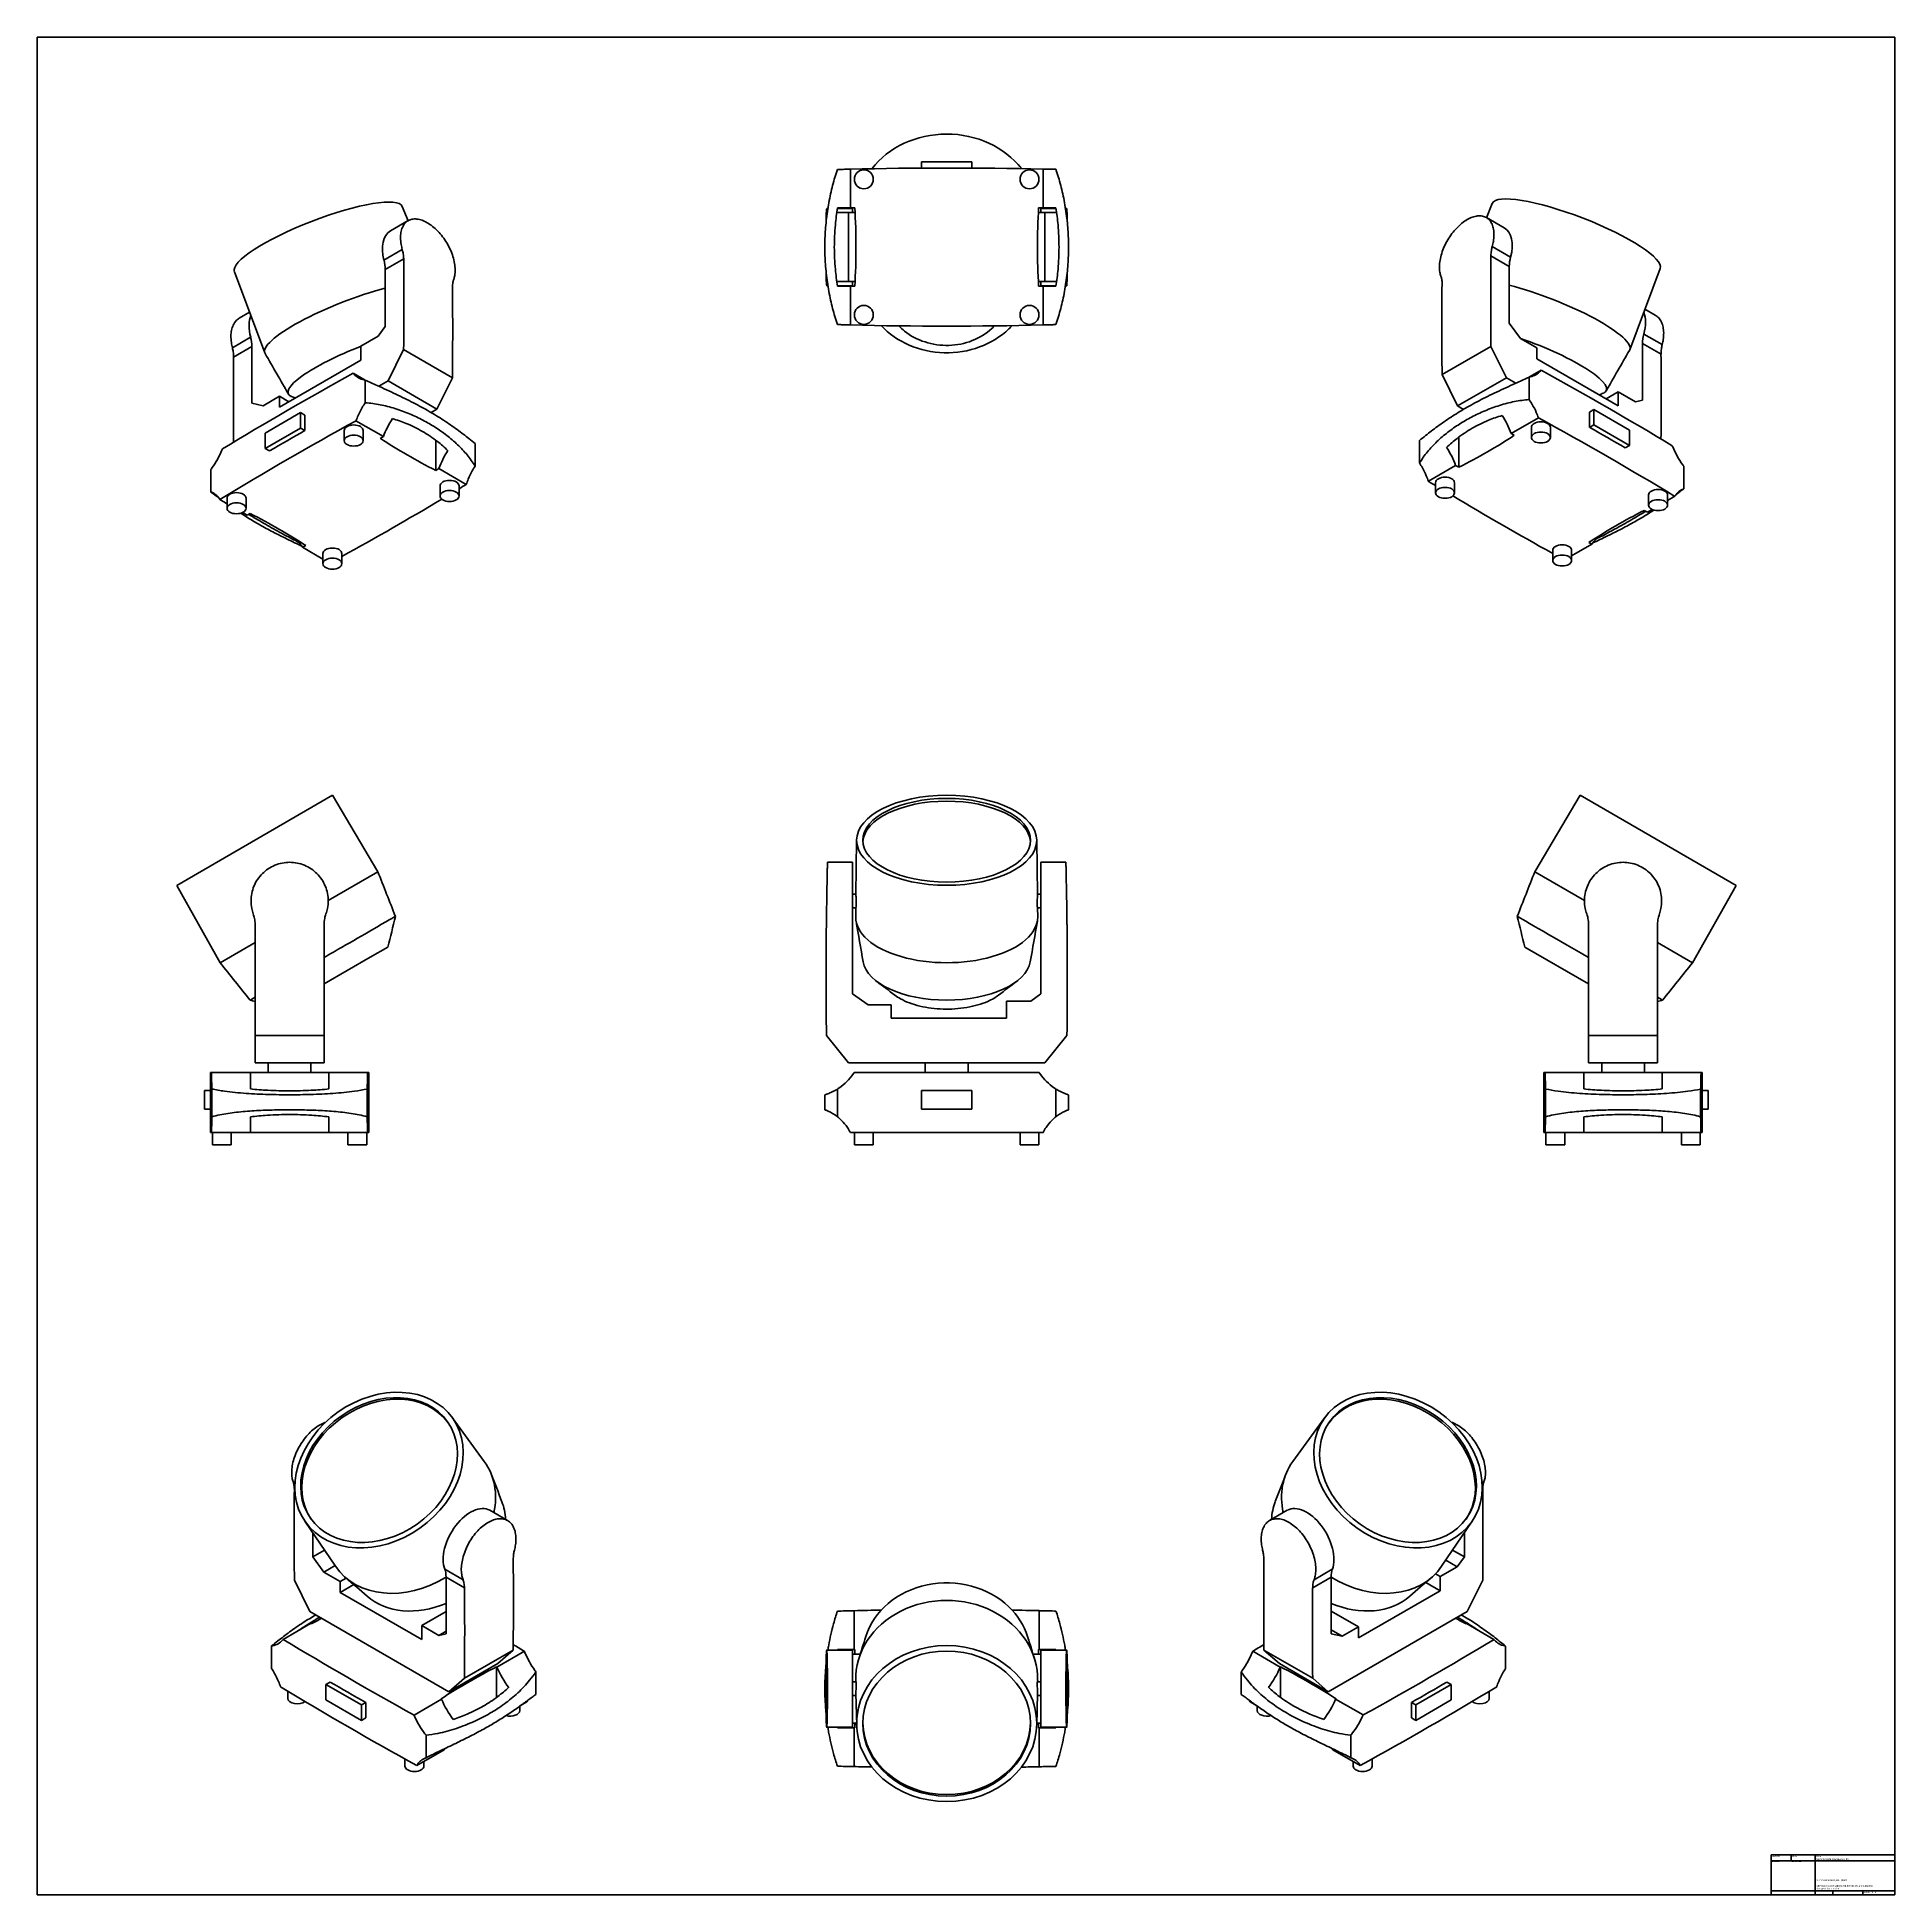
# Model space of a CAD drawing. Header units: millimetres. Extents: x 20 to 2980, y 20 to 2980.
import ezdxf
from ezdxf.enums import TextEntityAlignment as Align

# ---------------------------------------------------------------- set-up
doc = ezdxf.new("R2018")
doc.units = ezdxf.units.MM
for name, color, linetype, lineweight in [('Border (ANSI)', 7, 'Continuous', 70), ('Title (ANSI)', 7, 'Continuous', 50), ('Visible (ISO)', 7, 'Continuous', 50), ('Visible Narrow (ISO)', 7, 'Continuous', 35)]:
    doc.layers.add(name, color=color, linetype=linetype, lineweight=lineweight)
doc.styles.add('Note Text (ANSI)', font='tahoma.ttf')
doc.styles.add('Text Style38', font='tahoma.ttf')

# ---------------------------------------------------------------- blocks, each defined once
blk = doc.blocks.new('Borders Chauvet')
at = {"layer": 'Border (ANSI)'}
for p, q in [((20, 2980), (2980, 2980)), ((20, 20), (20, 2980)), ((2980, 2980), (2980, 20)), ((2980, 20), (20, 20))]:
    blk.add_line(p, q, dxfattribs=at)
blk = doc.blocks.new('Title Blocks Chauvet')
at = {"layer": 'Title (ANSI)'}
for p, q in [((414.9, 145.8), (218, 145.8)), ((218, 145.8), (218, 82.1)), ((249.5, 145.8), (249.5, 136.2)), ((414.9, 82.1), (414.9, 145.8)), ((218, 82.1), (414.9, 82.1))]:
    blk.add_line(p, q, dxfattribs=at)
at = {"layer": 'Title (ANSI)', "lineweight": 35}
for p, q in [((218, 136.2), (414.9, 136.2)), ((287.9, 82.1), (287.9, 145.8)), ((287.9, 88.5), (218, 88.5)), ((414.9, 88.5), (287.9, 88.5)), ((316.3, 88.5), (316.3, 82.1)), ((364.1, 88.5), (364.1, 82.1))]:
    blk.add_line(p, q, dxfattribs=at)
at = {"layer": 'Title (ANSI)', "style": 'Text Style38'}
for s, p in [('DRAWN', (218.8, 145)), ('DATE', (250.3, 145)), ('TITLE', (288.7, 145))]:
    blk.add_text(s, height=2.54, dxfattribs=at).set_placement(p, align=Align.TOP_LEFT)
at = {"layer": 'Title (ANSI)', "insert": (290, 106.9), "char_height": 2.54, "width": 96.447, "attachment_point": 1, "line_spacing_factor": 1.07956, "style": 'Note Text (ANSI)'}
blk.add_mtext('\\fCalibri|b0|i0;\\H2.5400;© Chauvet & Sons, LLC  (2020)\\P\\fCalibri|b0|i0;\\H2.5400;\\P\\fCalibri|b0|i0;\\H2.5400;All Product specifications and dimensions are subject to change without notice \\P', dxfattribs=at)
at = {"layer": 'Title (ANSI)', "insert": (364.9, 87.7), "char_height": 2.54, "attachment_point": 1, "style": 'Note Text (ANSI)'}
blk.add_mtext('\\fTahoma|b0|i0;\\H2.5400;SCALE', dxfattribs=at)
at = {"layer": 'Title (ANSI)', "lineweight": 30, "flags": 104}
for tag, p in [('AUTHOR', (218.8, 137)), ('CREATION_DATE', (250.3, 137.2))]:
    blk.add_attdef(tag, text='', height=3.17, dxfattribs=at).set_placement(p, align=Align.BOTTOM_LEFT)
for tag, height, p in [('TITLE', 3.17, (289.3, 140.3)), ('Initial_View_Scale', 2.54, (378.3, 87.7))]:
    blk.add_attdef(tag, text='', height=height, dxfattribs=at).set_placement(p, align=Align.TOP_LEFT)

msp = doc.modelspace()

# ---------------------------------------------------------------- linework, layer by layer
at = {"layer": 'Visible (ISO)'}
for p, q in [((1315.7, 2708), (1315.7, 2769.6)), ((1429.2, 2771.4), (1429.2, 2781.1)), ((1429.2, 2781.1), (1509.2, 2781.1)), ((1509.2, 2771.4), (1509.2, 2781.1)), ((1622.8, 2708), (1622.8, 2769.9)), ((601.7, 2710.2), (610.9, 2687.3)), ((1277.1, 2700.5), (1277.7, 2700.5)), ((1277.1, 2685.6), (1277.1, 2700.5)), ((1278.9, 2700.5), (1277.7, 2700.5)), ((1277.7, 2690.9), (1277.7, 2700.5)), ((1279.9, 2707), (1278.1, 2707)), ((1312.7, 2700.5), (1294.2, 2700.5)), ((1319, 2707), (1295.2, 2707)), ((1295.3, 2708), (1315.7, 2708)), ((1323.2, 2700.5), (1312.7, 2700.5)), ((1312.7, 2590.5), (1312.7, 2700.5)), ((1322.8, 2708), (1315.7, 2708)), ((1319, 2707), (1319, 2703.4)), ((1319, 2703.4), (1319, 2700.5)), ((1625.8, 2700.5), (1615.3, 2700.5)), ((1615.7, 2708), (1622.8, 2708)), ((1619.4, 2707), (1619.4, 2703.4)), ((1643.3, 2707), (1619.4, 2707)), ((1619.4, 2703.4), (1619.4, 2700.5)), ((1643.1, 2708), (1622.8, 2708)), ((1625.8, 2590.5), (1625.8, 2700.5)), ((1625.8, 2700.5), (1644.3, 2700.5)), ((1660.4, 2707), (1658.6, 2707)), ((1659.5, 2700.5), (1660.8, 2700.5)), ((1660.8, 2690.9), (1660.8, 2700.5)), ((1661.3, 2700.5), (1660.8, 2700.5)), ((1661.3, 2700.5), (1661.3, 2685.6)), ((2338.6, 2715.1), (2329.5, 2692.3)), ((611.2, 2687.6), (582.9, 2671.2)), ((2357.5, 2676.1), (2329.1, 2692.5)), ((334.2, 2606.3), (382.8, 2476.9)), ((574.7, 2609.7), (574.7, 2519.2)), ((1277.1, 2590.5), (1277.1, 2605.8)), ((1661.3, 2605.8), (1661.3, 2590.5)), ((2365.7, 2614.7), (2365.7, 2524.2)), ((2606.2, 2611.3), (2557.6, 2482)), ((1277.7, 2590.5), (1277.1, 2590.5)), ((1277.7, 2590.5), (1277.7, 2600.4)), ((1277.7, 2590.5), (1279, 2590.5)), ((1280, 2584), (1278.1, 2584)), ((1294.2, 2590.5), (1312.7, 2590.5)), ((1319, 2584), (1295.2, 2584)), ((1315.7, 2583), (1295.3, 2583)), ((1323.2, 2590.5), (1312.7, 2590.5)), ((1315.7, 2583), (1322.8, 2583)), ((1315.7, 2521.5), (1315.7, 2583)), ((1319, 2590.5), (1319, 2587.6)), ((1319, 2587.6), (1319, 2584)), ((1625.8, 2590.5), (1615.3, 2590.5)), ((1622.8, 2583), (1615.7, 2583)), ((1619.4, 2590.5), (1619.4, 2587.6)), ((1619.4, 2587.6), (1619.4, 2584)), ((1643.3, 2584), (1619.4, 2584)), ((1622.8, 2583), (1643.1, 2583)), ((1622.8, 2521.5), (1622.8, 2583)), ((1644.3, 2590.5), (1625.8, 2590.5)), ((1660.4, 2584), (1658.5, 2584)), ((1660.8, 2590.5), (1659.5, 2590.5)), ((1660.8, 2590.5), (1660.8, 2600.4)), ((1660.8, 2590.5), (1661.3, 2590.5)), ((2598.3, 2537.1), (2581.9, 2546.6)), ((358.5, 2541.6), (342.1, 2532.1)), ((574.7, 2519.2), (563.2, 2503.5)), ((2365.7, 2524.2), (2383.3, 2500)), ((362.3, 2487.1), (362.3, 2396.6)), ((397.8, 2500.2), (397.8, 2500.2)), ((563.2, 2503.5), (536, 2487.8)), ((536, 2487.8), (536, 2465.4)), ((2258.6, 2442.4), (2336.4, 2487.3)), ((2361.1, 2437.3), (2336.4, 2487.3)), ((2383.3, 2500), (2409.3, 2485)), ((2542.6, 2505.1), (2542.6, 2505.1)), ((2578.1, 2492.1), (2578.1, 2401.6)), ((405.9, 2390.2), (536, 2465.4)), ((579.2, 2432.3), (603.9, 2482.3)), ((681.7, 2437.4), (603.9, 2482.3)), ((2409.3, 2485), (2409.3, 2467.5)), ((2409.3, 2467.5), (2539.4, 2392.4)), ((440.1, 2438.5), (440.1, 2438.5)), ((542.5, 2433.6), (523.7, 2444.5)), ((542.9, 2397.5), (542.9, 2433.5)), ((579.2, 2432.3), (564.3, 2423.7)), ((657, 2387.4), (579.2, 2432.3)), ((681.7, 2437.4), (657, 2387.4)), ((2258.6, 2442.4), (2283.4, 2392.4)), ((2283.4, 2392.4), (2361.1, 2437.3)), ((2376.1, 2428.7), (2361.1, 2437.3)), ((2397.2, 2438.4), (2397.2, 2402.4)), ((2397.7, 2438.5), (2416.5, 2449.3)), ((379.9, 2392.8), (405.9, 2407.8)), ((405.9, 2407.8), (405.9, 2390.2)), ((421.1, 2399), (405.9, 2407.8)), ((2520, 2403.6), (2539.4, 2414.8)), ((2566.6, 2399.1), (2539.4, 2414.8)), ((2539.4, 2414.8), (2539.4, 2392.4)), ((2578.1, 2401.6), (2566.6, 2399.1)), ((362.3, 2396.6), (379.9, 2392.8)), ((439.8, 2381.7), (383.2, 2349)), ((446.6, 2377.7), (439.8, 2381.7)), ((439.8, 2357.2), (439.8, 2381.7)), ((446.6, 2377.7), (446.6, 2353.2)), ((571.8, 2343.5), (528, 2368.8)), ((657, 2387.4), (647.6, 2382)), ((2292.8, 2386.9), (2283.4, 2392.4)), ((2368.6, 2348.5), (2412.2, 2373.7)), ((2493.7, 2382.7), (2500.6, 2386.7)), ((2493.7, 2358.2), (2493.7, 2382.7)), ((2557.2, 2354), (2500.6, 2386.7)), ((2500.6, 2386.7), (2500.6, 2362.2)), ((383.2, 2324.5), (439.8, 2357.2)), ((383.2, 2349), (383.2, 2324.5)), ((446.6, 2353.2), (439.8, 2357.2)), ((509.3, 2353.3), (509.3, 2337.1)), ((539.4, 2353.3), (539.4, 2337.1)), ((566.8, 2340.6), (571.8, 2343.5)), ((2285.2, 2342.7), (2285.2, 2294.6)), ((2373.6, 2345.6), (2368.6, 2348.5)), ((2400.9, 2358.3), (2400.9, 2342.1)), ((2431.1, 2358.3), (2431.1, 2342.1)), ((2493.7, 2358.2), (2500.6, 2362.2)), ((2500.6, 2362.2), (2557.2, 2329.5)), ((2557.2, 2329.5), (2557.2, 2354)), ((390.1, 2320.6), (383.2, 2324.5)), ((655.2, 2337.8), (655.2, 2289.6)), ((717.9, 2332.5), (717.9, 2296.5)), ((2222.5, 2301.5), (2222.5, 2337.5)), ((2550.3, 2325.6), (2557.2, 2329.5)), ((296.8, 2291.1), (296.8, 2255.2)), ((660.2, 2292.5), (655.2, 2289.6)), ((703.7, 2267.4), (660.2, 2292.5)), ((2236.7, 2272.3), (2280.2, 2297.5)), ((2280.2, 2297.5), (2285.2, 2294.6)), ((2643.7, 2260.3), (2643.7, 2296.3)), ((662, 2248.9), (662, 2265.1)), ((692.2, 2248.9), (692.2, 2265.1)), ((2248.2, 2253.9), (2248.2, 2270.1)), ((2278.3, 2253.9), (2278.3, 2270.1)), ((2587.6, 2250.5), (2587.6, 2234.3)), ((2617.8, 2250.5), (2617.8, 2234.3)), ((322.6, 2236.6), (311, 2243.3)), ((322.6, 2245.5), (322.6, 2229.3)), ((354.6, 2218.1), (347, 2222.5)), ((352.8, 2245.5), (352.8, 2229.3)), ((359.6, 2221), (354.6, 2218.1)), ((2580.7, 2226), (2585.8, 2223.1)), ((2585.8, 2223.1), (2593.3, 2227.5)), ((2617.8, 2241.6), (2629.5, 2248.4)), ((428.6, 2182.3), (428.6, 2179.1)), ((443, 2167.1), (448, 2170)), ((475.3, 2148.4), (443, 2167.1)), ((2434.9, 2146.1), (2434.9, 2162.3)), ((2465, 2153.4), (2497.4, 2172.1)), ((2465, 2146.1), (2465, 2162.3)), ((2497.4, 2172.1), (2492.4, 2175)), ((2511.7, 2187.3), (2511.7, 2184.1)), ((475.3, 2141.1), (475.3, 2157.3)), ((505.5, 2141.1), (505.5, 2157.3)), ((242.3, 1628.5), (490.8, 1772)), ((490.8, 1772), (562.9, 1650.2)), ((2478.4, 1772), (2406.3, 1650.2)), ((2478.4, 1772), (2726.9, 1628.5)), ((1325.7, 1700.7), (1324.7, 1613.6)), ((1612.7, 1700.7), (1613.8, 1613.6)), ((1319, 1665.2), (1279.3, 1665.2)), ((1319, 1583), (1319, 1665.2)), ((1619.4, 1583), (1619.4, 1665.2)), ((1659.2, 1665.2), (1619.4, 1665.2)), ((242.3, 1628.5), (311.7, 1505.2)), ((483.8, 1604.6), (562.9, 1650.2)), ((2406.3, 1650.2), (2485.4, 1604.6)), ((2726.9, 1628.5), (2657.5, 1505.2)), ((1319, 1614.7), (1324.7, 1614.7)), ((1613.8, 1614.7), (1619.4, 1614.7)), ((1319, 1592.7), (1324.6, 1592.7)), ((1319, 1583), (1319, 1566.2)), ((1324.4, 1592.7), (1324.2, 1578.2)), ((1613.9, 1592.7), (1619.4, 1592.7)), ((1614.1, 1592.7), (1614.2, 1578.2)), ((1619.4, 1583), (1619.4, 1566.2)), ((367.3, 1566.2), (367.3, 1389.5)), ((477.3, 1389.5), (477.3, 1566.2)), ((1319, 1566.2), (1319, 1455.4)), ((1619.4, 1566.2), (1619.4, 1455.4)), ((2491.9, 1389.5), (2491.9, 1566.2)), ((2601.9, 1566.2), (2601.9, 1389.5)), ((311.7, 1505.2), (367.3, 1537.3)), ((550.7, 1513.9), (477.3, 1471.5)), ((579, 1530.2), (550.7, 1513.9)), ((2491.9, 1471.5), (2390.3, 1530.2)), ((2601.9, 1537.3), (2657.5, 1505.2)), ((1319, 1455.4), (1344, 1438.2)), ((1619.4, 1455.4), (1603.2, 1444.2)), ((1344, 1438.2), (1380.7, 1438.2)), ((1380.7, 1438.2), (1380.7, 1416.7)), ((1603.2, 1444.2), (1564.7, 1444.2)), ((1564.7, 1444.2), (1564.7, 1416.7)), ((1380.7, 1416.7), (1564.7, 1416.7)), ((477.3, 1389.5), (367.3, 1389.5)), ((367.3, 1345.7), (367.3, 1389.5)), ((477.3, 1389.5), (477.3, 1345.7)), ((1312.7, 1345.7), (1277.7, 1389.5)), ((1625.8, 1345.7), (1660.8, 1389.5)), ((2491.9, 1389.5), (2491.9, 1345.7)), ((2491.9, 1389.5), (2601.9, 1389.5)), ((2601.9, 1345.7), (2601.9, 1389.5)), ((477.3, 1345.7), (367.3, 1345.7)), ((388.3, 1345.7), (388.3, 1330.4)), ((456.3, 1345.7), (456.3, 1330.4)), ((1625.8, 1345.7), (1312.7, 1345.7)), ((1435.2, 1345.7), (1435.2, 1330.4)), ((1503.2, 1345.7), (1503.2, 1330.4)), ((2491.9, 1345.7), (2601.9, 1345.7)), ((2512.9, 1345.7), (2512.9, 1330.4)), ((2580.9, 1345.7), (2580.9, 1330.4)), ((296.3, 1330.4), (297.8, 1330.4)), ((296.3, 1301.7), (296.3, 1330.4)), ((359.8, 1330.4), (297.8, 1330.4)), ((298.4, 1259.8), (298.4, 1304)), ((484.8, 1330.4), (359.8, 1330.4)), ((359.8, 1330.4), (359.8, 1304.1)), ((546.5, 1330.4), (484.8, 1330.4)), ((484.8, 1304.1), (484.8, 1330.4)), ((545.8, 1303.9), (545.8, 1259.8)), ((546.5, 1330.4), (548.3, 1330.4)), ((548.3, 1330.4), (548.3, 1234.7)), ((1295, 1303.9), (1295, 1259.9)), ((1321.7, 1330.4), (1616.7, 1330.4)), ((1643.4, 1259.8), (1643.4, 1304)), ((2420.9, 1330.4), (2422.8, 1330.4)), ((2420.9, 1330.4), (2420.9, 1234.7)), ((2422.8, 1330.4), (2484.4, 1330.4)), ((2423.5, 1259.8), (2423.5, 1303.9)), ((2609.4, 1330.4), (2484.4, 1330.4)), ((2484.4, 1304.1), (2484.4, 1330.4)), ((2609.4, 1330.4), (2671.2, 1330.4)), ((2609.4, 1330.4), (2609.4, 1304.1)), ((2670.5, 1303.9), (2670.5, 1259.9)), ((2671.2, 1330.4), (2672.9, 1330.4)), ((2672.9, 1301.7), (2672.9, 1330.4)), ((296.4, 1301.7), (286.7, 1301.7)), ((286.7, 1271.7), (286.7, 1301.7)), ((296.4, 1301.7), (296.4, 1271.7)), ((1275.1, 1271), (1275.1, 1294.8)), ((1509.2, 1301.7), (1429.2, 1301.7)), ((1429.2, 1301.7), (1429.2, 1271.7)), ((1509.2, 1271.7), (1509.2, 1301.7)), ((1663.4, 1294.8), (1663.4, 1271)), ((2672.8, 1301.7), (2682.5, 1301.7)), ((2672.8, 1271.7), (2672.8, 1301.7)), ((2682.5, 1301.7), (2682.5, 1271.7)), ((296.4, 1271.7), (286.7, 1271.7)), ((296.3, 1234.7), (296.3, 1271.7)), ((359.8, 1259.6), (359.8, 1234.7)), ((484.8, 1234.7), (484.8, 1259.6)), ((1429.2, 1271.7), (1509.2, 1271.7)), ((2484.4, 1234.7), (2484.4, 1259.6)), ((2609.4, 1259.6), (2609.4, 1234.7)), ((2672.8, 1271.7), (2682.5, 1271.7)), ((2672.9, 1234.7), (2672.9, 1271.7)), ((297.9, 1234.7), (296.3, 1234.7)), ((359.8, 1234.7), (297.9, 1234.7)), ((299.2, 1234.7), (299.2, 1214.9)), ((299.2, 1214.9), (329.4, 1214.9)), ((329.4, 1234.7), (329.4, 1214.9)), ((484.8, 1234.7), (359.8, 1234.7)), ((546.4, 1234.7), (484.8, 1234.7)), ((515.2, 1214.9), (515.2, 1234.7)), ((545.4, 1214.9), (515.2, 1214.9)), ((545.4, 1214.9), (545.4, 1234.7)), ((546.4, 1234.7), (548.3, 1234.7)), ((1622.8, 1234.7), (1315.7, 1234.7)), ((1322.2, 1234.7), (1322.2, 1214.9)), ((1322.2, 1214.9), (1352.3, 1214.9)), ((1352.3, 1234.7), (1352.3, 1214.9)), ((1586.2, 1234.7), (1586.2, 1214.9)), ((1586.2, 1214.9), (1616.3, 1214.9)), ((1616.3, 1234.7), (1616.3, 1214.9)), ((2420.9, 1234.7), (2422.9, 1234.7)), ((2422.9, 1234.7), (2484.4, 1234.7)), ((2423.8, 1214.9), (2423.8, 1234.7)), ((2454, 1214.9), (2423.8, 1214.9)), ((2454, 1214.9), (2454, 1234.7)), ((2484.4, 1234.7), (2609.4, 1234.7)), ((2609.4, 1234.7), (2671.1, 1234.7)), ((2639.8, 1234.7), (2639.8, 1214.9)), ((2639.8, 1214.9), (2670, 1214.9)), ((2670, 1234.7), (2670, 1214.9)), ((2672.9, 1234.7), (2671.1, 1234.7)), ((681.3, 780.6), (732.5, 710.3)), ((2071.9, 780.6), (2020.7, 710.3)), ((769.5, 616.3), (741.2, 632.7)), ((2012, 632.7), (1983.7, 616.3)), ((446.5, 615.6), (495.3, 543.6)), ((459.1, 597), (459.1, 558.5)), ((2306.7, 615.6), (2257.9, 543.6)), ((2294.1, 597), (2294.1, 558.5)), ((477.8, 569.3), (459.1, 558.5)), ((2275.4, 569.3), (2294.1, 558.5)), ((459.1, 558.5), (476.7, 534.3)), ((494.6, 544.6), (476.7, 534.3)), ((476.7, 534.3), (502.7, 519.3)), ((2282.6, 542.8), (2255.4, 527.1)), ((2264.5, 553.3), (2282.6, 542.8)), ((2294.1, 558.5), (2282.6, 542.8)), ((454.6, 471.6), (429.9, 521.6)), ((512.2, 524.8), (502.7, 519.3)), ((502.7, 519.3), (502.7, 501.8)), ((524.4, 514.3), (502.7, 501.8)), ((526, 515.2), (526, 515.2)), ((641.7, 511.3), (641.7, 511.3)), ((671.5, 526.4), (671.5, 435.9)), ((2081.7, 526.4), (2081.7, 435.9)), ((2111.5, 511.3), (2111.5, 511.3)), ((2125.3, 429.5), (2255.4, 504.6)), ((2232, 518.2), (2232, 518.2)), ((2232.8, 517.7), (2255.4, 504.6)), ((2248, 531.4), (2255.4, 527.1)), ((2255.4, 527.1), (2255.4, 504.6)), ((2298.6, 471.6), (2323.3, 521.6)), ((502.7, 501.8), (632.8, 426.7)), ((455.7, 452.3), (412, 427.1)), ((676, 343.7), (454.6, 471.6)), ((455.7, 452.3), (456.4, 451.9)), ((671.5, 471.4), (632.8, 449.1)), ((660, 433.4), (632.8, 449.1)), ((632.8, 449.1), (632.8, 426.7)), ((1321.7, 472.8), (1321.7, 411.1)), ((1616.7, 472.8), (1616.7, 411.1)), ((2298.6, 471.6), (2077.2, 343.7)), ((2081.7, 472.2), (2125.3, 447.1)), ((2099.3, 432), (2125.3, 447.1)), ((2125.3, 447.1), (2125.3, 429.5)), ((2296.8, 451.9), (2297.5, 452.3)), ((2297.5, 452.3), (2341.3, 427)), ((393.6, 416.6), (393.6, 380.7)), ((671.5, 440), (660, 433.4)), ((671.5, 435.9), (660, 433.4)), ((2081.7, 442.2), (2099.3, 432)), ((2081.7, 435.9), (2099.3, 432)), ((2359.7, 380.5), (2359.7, 416.5)), ((753.8, 388.6), (676, 343.7)), ((778.5, 410.1), (700.7, 365.2)), ((796.3, 408.1), (752.7, 382.9)), ((778.5, 410.1), (753.8, 388.6)), ((1277.1, 403.6), (1277.6, 403.6)), ((1277.1, 403.6), (1277.1, 293.6)), ((1319, 410.1), (1278.1, 410.1)), ((1295.3, 411.1), (1321.7, 411.1)), ((1319, 410.1), (1319, 287.1)), ((1331.5, 403.6), (1319, 403.6)), ((1322.8, 411.1), (1321.7, 411.1)), ((1607, 403.6), (1619.4, 403.6)), ((1616.7, 411.1), (1615.7, 411.1)), ((1643.1, 411.1), (1616.7, 411.1)), ((1619.4, 410.1), (1619.4, 287.1)), ((1660.4, 410.1), (1619.4, 410.1)), ((1661.3, 403.6), (1660.9, 403.6)), ((1661.3, 293.6), (1661.3, 403.6)), ((1956.9, 408.1), (2000.5, 382.9)), ((1974.7, 410.1), (1999.4, 388.6)), ((1974.7, 410.1), (2052.5, 365.2)), ((1999.4, 388.6), (2077.2, 343.7)), ((486.9, 359.1), (480, 355.1)), ((676, 343.7), (700.7, 365.2)), ((752.7, 382.9), (752, 383.3)), ((752, 383.3), (752, 334.5)), ((814.7, 375.3), (814.7, 339.3)), ((1319, 359.6), (1324.8, 359.6)), ((1324.3, 359.6), (1324.3, 361.3)), ((1613.7, 359.6), (1619.4, 359.6)), ((1614.2, 359.6), (1614.2, 361.3)), ((1938.5, 339.3), (1938.5, 375.3)), ((2001.2, 383.3), (2000.5, 382.9)), ((2001.2, 383.3), (2001.2, 334.5)), ((2077.2, 343.7), (2052.5, 365.2)), ((2266.3, 359.1), (2273.2, 355.1)), ((419.4, 344.5), (419.4, 333.1)), ((536.6, 322.5), (480, 355.1)), ((480, 355.1), (480, 330.6)), ((480, 330.6), (536.6, 298)), ((543.5, 326.5), (536.6, 322.5)), ((543.5, 326.5), (543.5, 302)), ((664.3, 331.9), (620.5, 306.5)), ((663.6, 332.3), (664.3, 331.9)), ((800.5, 327.4), (790.4, 321.6)), ((1319, 337.6), (1324.8, 337.6)), ((1325.8, 290.6), (1324.7, 341)), ((1612.7, 290.6), (1613.8, 341)), ((1613.7, 337.6), (1619.4, 337.6)), ((1952.7, 327.4), (1962.8, 321.6)), ((2088.9, 331.9), (2089.6, 332.3)), ((2088.9, 331.9), (2132.6, 306.6)), ((2209.7, 326.5), (2216.6, 322.5)), ((2209.7, 302), (2209.7, 326.5)), ((2273.2, 355.1), (2216.6, 322.5)), ((2216.6, 298), (2273.2, 330.6)), ((2273.2, 330.6), (2273.2, 355.1)), ((2333.8, 344.3), (2333.8, 333.1)), ((536.6, 298), (536.6, 322.5)), ((543.5, 302), (536.6, 298)), ((789, 313.5), (789, 320.6)), ((1964.2, 313.5), (1964.2, 320.6)), ((2209.7, 302), (2216.6, 298)), ((2216.6, 322.5), (2216.6, 298)), ((639.7, 238.3), (639.7, 274.3)), ((1277.6, 293.6), (1277.1, 293.6)), ((1319, 287.1), (1278.1, 287.1)), ((1321.7, 286.1), (1295.3, 286.1)), ((1319, 293.6), (1325.7, 293.6)), ((1321.7, 286.1), (1322.8, 286.1)), ((1321.7, 286.1), (1321.7, 224.3)), ((1619.4, 293.6), (1612.8, 293.6)), ((1615.7, 286.1), (1616.7, 286.1)), ((1616.7, 286.1), (1616.7, 224.1)), ((1616.7, 286.1), (1643.1, 286.1)), ((1660.4, 287.1), (1619.4, 287.1)), ((1660.9, 293.6), (1661.3, 293.6)), ((2113.2, 274.4), (2113.2, 238.4)), ((668.6, 251.3), (624.8, 226)), ((2084.6, 251.3), (2128.2, 226.1)), ((606.1, 236.4), (606.1, 225.3)), ((636.3, 232.6), (636.3, 225.3)), ((2116.9, 232.6), (2116.9, 225.3)), ((2147.1, 236.6), (2147.1, 225.3))]:
    msp.add_line(p, q, dxfattribs=at)
for centre in [(1337.2, 2753.5), (1601.2, 2753.5), (1337.2, 2537.5), (1601.2, 2537.5)]:
    msp.add_circle(centre, 15.1, dxfattribs=at)
for centre, radius, start, end in [((1474.6, -4005.5), 6777, 88.7473, 91.34428), ((338.3, 2645.5), 986.4, 356.3673, 3.6327), ((2600.2, 2645.5), 986.4, 176.3673, 183.6327), ((1469.9, 8567.9), 6048.4, 268.53852, 271.44838), ((8841.3, 1483.2), 7564.2, 179.37153, 180.71002), ((-5902.8, 1483.2), 7564.2, 359.28998, 0.62847), ((1469.9, -5573.8), 6048.4, 90.99534, 91.40395), ((1469.9, -5573.8), 6048.4, 90.65741, 90.65744), ((1469.9, -5573.8), 6048.4, 88.60915, 89.01836), ((338.3, 348.6), 986.4, 3.1963, 3.6327), ((2600.2, 348.6), 986.4, 176.3673, 176.8037), ((338.3, 348.6), 986.4, 356.3673, 356.8037), ((2600.2, 348.6), 986.4, 183.1963, 183.6327), ((1474.6, 6999.6), 6777, 268.70707, 268.94576), ((1474.6, 6999.6), 6777, 270.96141, 271.20135)]:
    msp.add_arc(centre, radius, start, end, dxfattribs=at)
for centre, major_axis, ratio, start_param, end_param in [((1469.2, 2701.3), (-143.5, 0), 0.866025, 3.733035, 5.693614), ((468, 2658.2), (133.8, 51.9), 0.211325, 0.002292, 3.139301), ((2472.4, 2663.2), (133.8, -51.9), 0.211325, 0.002292, 3.139301), ((613.6, 2617.9), (-30.8, 53.3), 0.57735, 0, 1.128535), ((2326.8, 2622.9), (30.8, 53.3), 0.57735, 5.154651, 6.283185), ((539.4, 2630.1), (25, -43.3), 0.57735, 0.785398, 1.128535), ((-4744.3, -529), (3782.1, 6550.8), 0.57735, 5.485395, 5.508756), ((7684.7, -524), (-3782.1, 6550.8), 0.57735, 0.774429, 0.79779), ((2401, 2635.1), (-25, -43.3), 0.57735, 5.154651, 5.497787), ((518, 2529.3), (-135.2, -52.4), 0.211325, 4.19922, 6.315512), ((-4666.6, -573.9), (-3782.1, -6550.8), 0.57735, 2.343802, 2.367163), ((7606.9, -568.9), (3782.1, -6550.8), 0.57735, 3.916022, 3.939383), ((2422.4, 2534.2), (135.2, -52.4), 0.211325, 6.250693, 8.367151), ((401.2, 2495.3), (30.7, -53.3), 0.57735, 3.569459, 4.270127), ((1469.2, 2592.8), (133.6, 0.1), 0.866267, 3.815258, 5.547768), ((1469.2, 2592.8), (133.6, 0.1), 0.866267, 5.547768, 5.607223), ((2539.2, 2500.2), (-30.7, -53.3), 0.57735, 2.013058, 2.713726), ((326.9, 2507.5), (25, -43.3), 0.57735, 0.785398, 1.128535), ((401.2, 2495.3), (-5.5, 9.53), 0.57735, 1.106868, 1.10693), ((544.7, 2460.4), (-124.6, -48.3), 0.211959, 4.699705, 6.491229), ((2395.7, 2465.4), (124.6, -48.3), 0.211454, 6.076136, 8.03461), ((2539.2, 2500.2), (5.5, 9.53), 0.57735, 0.90903, 0.909033), ((2539.2, 2500.2), (-5.5, -9.53), 0.57735, 2.034679, 2.034725), ((2613.4, 2512.5), (-25, -43.3), 0.57735, 5.154651, 5.497787), ((5681.3, 5490.3), (3782.1, 6550.8), 0.57735, 2.345226, 2.367175), ((-2741, 5495.3), (-3782.1, 6550.8), 0.57735, 3.916036, 3.93796), ((5214.2, -379.6), (-6777, 0), 0.57735, 5.47682, 5.520353), ((-2266.1, -379.1), (-6777, 0), 0.57735, 3.906023, 3.949557), ((5214.2, -457.7), (6777, 0), 0.57735, 2.334331, 2.379657), ((618.6, 2343.4), (-37, -64.1), 0.57735, 4.594666, 5.032726), ((2321.8, 2348.4), (37, -64.1), 0.57735, 1.250459, 1.688519), ((-2266.1, -457.2), (6777, 0), 0.57735, 0.763534, 0.80886), ((5214.2, -427.5), (-6777, 0), 0.57735, 5.492684, 5.504489), ((524.4, 2353.3), (-15.1, 0), 0.57735, 3.141593, 6.283185), ((1307.1, 2717), (-986.4, 0), 0.57735, 0.721996, 0.8488), ((1633.3, 2722), (986.4, 0), 0.57735, 5.434385, 5.561189), ((2416, 2358.3), (-15.1, 0), 0.57735, 3.141593, 6.283185), ((-2266.1, -427), (-6777, 0), 0.57735, 3.921887, 3.933692), ((706.9, 2292.4), (37, 64.1), 0.57735, 1.453073, 1.891134), ((2233.4, 2297.4), (-37, 64.1), 0.57735, 4.392052, 4.830112), ((337.7, 2245.5), (-15.1, 0), 0.57735, 3.141593, 6.283185), ((677.1, 2265.1), (-15.1, 0), 0.57735, 3.141593, 6.283185), ((-3679.9, 4673.4), (6048.4, 0), 0.57735, 5.520306, 5.523066), ((6621.2, 4677.8), (6048.4, 0), 0.57735, 3.901483, 3.904238), ((2263.3, 2270.1), (-15.1, 0), 0.57735, 3.141593, 6.283185), ((2602.7, 2250.5), (-15.1, 0), 0.57735, 3.141593, 6.283185), ((-292.3, 1793.6), (-986.4, 0), 0.57735, 3.863589, 3.990393), ((-3679.9, 4673.4), (6048.4, 0), 0.57735, 5.476625, 5.513766), ((6621.2, 4677.8), (6048.4, 0), 0.57735, 3.910782, 3.947929), ((3232.7, 1798.6), (986.4, 0), 0.57735, 2.292792, 2.419597), ((396.2, 2113), (37, 64.1), 0.57735, 5.962848, 6.400908), ((490.4, 2157.3), (-15.1, 0), 0.57735, 3.141593, 6.283185), ((2449.9, 2162.3), (-15.1, 0), 0.57735, 3.141593, 6.283185), ((2544.1, 2118), (-37, 64.1), 0.57735, 6.165462, 6.603523), ((1469.2, 1695.9), (-133.5, 0), 0.5, 3.174034, 6.250744), ((475.1, 1512.3), (115.8, 66.8), 0.000437, 6.282676, 7.119323), ((1469.2, 1577.7), (145, 0), 0.5, 3.135472, 6.289306), ((2494.2, 1512.3), (-115.8, 66.8), 0.000437, 0.000152, 1.551668), ((475.1, 1512.3), (-115.8, -66.8), 0.000437, 3.97773, 4.449789), ((475.1, 1512.3), (-115.8, -66.8), 0.000437, 4.44979, 4.692756), ((1469.2, 1512.3), (133.6, 0.1), 0.499581, 3.228377, 6.195873), ((475.1, 1512.3), (-115.8, -66.8), 0.000437, 5.908828, 6.283765), ((2494.2, 1512.3), (115.8, -66.8), 0.000437, 5.909333, 6.283248), ((566.5, 694.3), (-109.2, -76.8), 0.788675, 3.156191, 6.268587), ((2186.7, 694.3), (-109.2, 76.8), 0.788675, 3.156191, 6.268587), ((614.8, 625.7), (118.6, 83.4), 0.788675, 5.580571, 6.296784), ((2138.4, 625.7), (-118.6, 83.4), 0.788675, 6.269586, 6.985799), ((5778.2, -2489.7), (-3782.1, 6550.8), 0.57735, 0.774429, 0.79779), ((-3025, -2489.7), (3782.1, 6550.8), 0.57735, 5.485395, 5.508756), ((710.4, 579.4), (30.7, 53.3), 0.57735, 0, 2.699331), ((641.5, 587.7), (109.4, 76.8), 0.78832, 5.822404, 6.089405), ((2111.7, 587.7), (-109.4, 76.7), 0.788825, 0.19305, 0.46016), ((2042.8, 579.4), (-30.7, 53.3), 0.57735, 3.583854, 6.283185), ((614.8, 625.7), (-118.6, -83.4), 0.788675, 6.269586, 7.779148), ((636.2, 506), (-25, -43.3), 0.57735, 2.356194, 2.699331), ((-4569.8, 3574.5), (3782.1, -6550.8), 0.57735, 0.773006, 0.796367), ((7323, 3574.5), (-3782.1, -6550.8), 0.57735, 5.486818, 5.510179), ((2138.4, 625.7), (118.6, -83.4), 0.788675, 4.787222, 6.296784), ((2117, 506), (25, -43.3), 0.57735, 3.583854, 3.926991), ((-4647.5, 3529.6), (-3782.1, 6550.8), 0.57735, 3.914599, 3.93796), ((1469.2, 401.4), (-133.6, 0.1), 0.866267, 3.87701, 6.020503), ((7400.7, 3529.6), (3782.1, 6550.8), 0.57735, 2.345226, 2.368587), ((641.5, 587.7), (-109.4, -76.8), 0.78832, 0.194604, 1.307698), ((1469.2, 363.6), (-145, 0), 0.866025, 3.123231, 6.301547), ((1469.2, 401.4), (133.6, -0.1), 0.866267, 0.264717, 0.735417), ((2111.7, 587.7), (109.4, -76.7), 0.788825, 4.975379, 6.087725), ((-195.5, 879.3), (986.4, 0), 0.57735, 5.434385, 5.457572), ((2948.7, 879.3), (986.4, 0), 0.57735, 3.967206, 3.990393), ((5311, 3130.6), (-6777, 0), 0.57735, 0.762832, 0.806366), ((405.2, 518.6), (42.4, -73.4), 0.57735, 6.059035, 6.064373), ((-3583.1, -2000.5), (6048.4, 0), 0.57735, 0.761123, 0.765358), ((6337.3, -1999.9), (6048.4, 0), 0.57735, 2.376468, 2.380698), ((-2550.1, 3135), (-6777, 0), 0.57735, 2.333629, 2.377162), ((2348, 518.6), (-42.4, -73.4), 0.57735, 0.218812, 0.22415), ((5311, 3107.2), (6777, 0), 0.57735, 3.920289, 3.932094), ((1403.9, -44.1), (-986.4, 0), 0.57735, 5.434385, 5.561189), ((803.2, 390.8), (-42.4, 73.4), 0.57735, 1.351984, 1.794947), ((1950, 390.8), (42.4, 73.4), 0.57735, 4.488239, 4.931201), ((1349.3, -44.1), (-986.4, 0), 0.57735, 3.863589, 3.990393), ((-2550.1, 3111.6), (6777, 0), 0.57735, 5.491086, 5.502891), ((5311, 3052.5), (6777, 0), 0.57735, 3.903529, 3.948855), ((434.5, 333.1), (-15.1, 0), 0.57735, 0, 2.52896), ((714.9, 339.8), (42.4, -73.4), 0.57735, 4.493577, 4.936539), ((2038.3, 339.8), (-42.4, -73.4), 0.57735, 1.346646, 1.789609), ((-2550.1, 3056.9), (6777, 0), 0.57735, 5.474325, 5.519651), ((2318.7, 333.1), (15.1, 0), 0.57735, 3.764709, 6.283185), ((773.9, 313.5), (15.1, 0), 0.57735, 4.259018, 6.283185), ((1979.3, 313.5), (-15.1, 0), 0.57735, 0, 2.024168), ((1469.2, 295.4), (133.5, 0), 0.866025, 3.152405, 6.272373), ((715.4, 197.2), (-37, 64.1), 0.57735, 0.274539, 0.320337), ((2037.8, 197.2), (37, 64.1), 0.57735, 5.962848, 6.008646), ((621.2, 225.3), (15.1, 0), 0.57735, 3.141593, 6.283185), ((2132, 225.3), (15.1, 0), 0.57735, 3.141593, 6.283185)]:
    msp.add_ellipse(centre, major_axis=major_axis, ratio=ratio, start_param=start_param, end_param=end_param, dxfattribs=at)
for centre, major_axis, ratio in [((524.4, 2337.1), (-15.1, 0), 0.57735), ((2416, 2342.1), (15.1, 0), 0.57735), ((677.1, 2248.9), (15.1, 0), 0.57735), ((2263.3, 2253.9), (-15.1, 0), 0.57735), ((337.7, 2229.3), (-15.1, 0), 0.57735), ((2602.7, 2234.3), (15.1, 0), 0.57735), ((490.4, 2141.1), (15.1, 0), 0.57735), ((2449.9, 2146.1), (-15.1, 0), 0.57735), ((1469.2, 1700.3), (-143.5, 0), 0.5), ((1469.2, 1700.3), (-133.5, 0), 0.5), ((564.8, 696.8), (117.4, 82.5), 0.788675), ((2188.4, 696.8), (-117.4, 82.5), 0.788675), ((564.8, 696.8), (109.2, 76.8), 0.788675), ((2188.4, 696.8), (-109.2, 76.8), 0.788675), ((1469.2, 292.9), (-143.5, 0), 0.866025), ((1469.2, 292.9), (-133.5, 0), 0.866025)]:
    msp.add_ellipse(centre, major_axis=major_axis, ratio=ratio, dxfattribs=at)
for points, knots in [([(1295, 2769.1), (1293.6, 2764.9), (1292.3, 2760.7), (1288.6, 2748.3), (1286.3, 2739.4), (1282.3, 2721), (1280.5, 2711.5), (1277.8, 2692.4), (1276.7, 2682.8), (1275.4, 2663.8), (1275.1, 2654.5), (1275.1, 2636.8), (1275.4, 2627.5), (1276.7, 2608.6), (1277.8, 2599), (1280.5, 2579.8), (1282.3, 2570.3), (1286.3, 2552), (1288.6, 2543.1), (1292.3, 2530.6), (1293.6, 2526.3), (1295.1, 2522.1)], [7.325159, 7.325159, 7.325159, 7.325159, 8.634694, 8.634694, 11.294445, 11.294445, 13.954195, 13.954195, 16.613946, 16.613946, 19.273697, 19.273697, 21.933447, 21.933447, 24.593198, 24.593198, 27.252948, 27.252948, 29.912699, 29.912699, 31.240699, 31.240699, 31.240699, 31.240699]), ([(1315.7, 2769.6), (1314.3, 2769.6), (1312.7, 2769.6), (1308.2, 2769.5), (1305.1, 2769.4), (1299.7, 2769.2), (1297.4, 2769.2), (1295, 2769.1)], [25.595497, 25.595497, 25.595497, 25.595497, 26.484903, 26.484903, 27.878585, 27.878585, 28.776406, 28.776406, 28.776406, 28.776406]), ([(1622.8, 2769.9), (1624.2, 2769.9), (1625.8, 2769.8), (1630.3, 2769.7), (1633.3, 2769.6), (1638.7, 2769.5), (1641, 2769.5), (1643.4, 2769.4)], [-19.011671, -19.011671, -19.011671, -19.011671, -18.122626, -18.122626, -16.729075, -16.729075, -15.842226, -15.842226, -15.842226, -15.842226]), ([(1643.4, 2769.4), (1644.8, 2765.1), (1646.1, 2760.8), (1649.8, 2748.3), (1652.2, 2739.4), (1656.2, 2721), (1657.9, 2711.5), (1660.7, 2692.4), (1661.7, 2682.8), (1663.1, 2663.8), (1663.4, 2654.5), (1663.4, 2636.8), (1663.1, 2627.5), (1661.7, 2608.6), (1660.7, 2599), (1657.9, 2579.8), (1656.2, 2570.3), (1652.2, 2552), (1649.8, 2543.1), (1646.1, 2530.5), (1644.8, 2526.3), (1643.4, 2522)], [-31.251474, -31.251474, -31.251474, -31.251474, -29.912699, -29.912699, -27.252948, -27.252948, -24.593198, -24.593198, -21.933447, -21.933447, -19.273697, -19.273697, -16.613946, -16.613946, -13.954195, -13.954195, -11.294445, -11.294445, -8.634694, -8.634694, -7.302508, -7.302508, -7.302508, -7.302508]), ([(1277.6, 2700.5), (1277.6, 2700.5), (1277.6, 2700.8), (1277.7, 2701.9), (1277.7, 2702.6), (1277.8, 2703.4)], [7.533868, 7.533868, 7.533868, 7.533868, 8.475673, 8.475673, 9.184038, 9.184038, 9.184038, 9.184038]), ([(1277.8, 2703.4), (1277.8, 2704.5), (1277.9, 2705.3), (1278, 2706.6), (1278, 2707), (1278.1, 2707)], [-29.831401, -29.831401, -29.831401, -29.831401, -28.960043, -28.960043, -27.801629, -27.801629, -27.801629, -27.801629]), ([(1295.3, 2583), (1293.9, 2592), (1292.7, 2601.1), (1290.8, 2622.2), (1290.2, 2634.1), (1290.2, 2656.9), (1290.8, 2668.8), (1292.7, 2689.9), (1293.9, 2699), (1295.3, 2708)], [7.677417, 7.677417, 7.677417, 7.677417, 10.265548, 10.265548, 13.687397, 13.687397, 17.113439, 17.113439, 19.697972, 19.697972, 19.697972, 19.697972]), ([(1643.1, 2583), (1644.6, 2592), (1645.8, 2601.1), (1647.7, 2622.2), (1648.2, 2634.1), (1648.2, 2657), (1647.7, 2668.9), (1645.8, 2690), (1644.6, 2699), (1643.1, 2708)], [-19.749741, -19.749741, -19.749741, -19.749741, -17.162691, -17.162691, -13.739582, -13.739582, -10.304687, -10.304687, -7.727747, -7.727747, -7.727747, -7.727747]), ([(1660.7, 2703.4), (1660.7, 2704.5), (1660.6, 2705.3), (1660.5, 2706.6), (1660.5, 2707), (1660.4, 2707)], [25.771346, 25.771346, 25.771346, 25.771346, 26.642704, 26.642704, 27.801117, 27.801117, 27.801117, 27.801117]), ([(1660.9, 2700.5), (1660.9, 2700.5), (1660.8, 2700.8), (1660.8, 2701.9), (1660.7, 2702.6), (1660.7, 2703.4)], [-7.534101, -7.534101, -7.534101, -7.534101, -6.592295, -6.592295, -5.88393, -5.88393, -5.88393, -5.88393]), ([(2338.5, 2646.5), (2339.3, 2649.3), (2339.9, 2652), (2340.9, 2658.2), (2341.2, 2661.6), (2341.3, 2667.8), (2341.1, 2670.9), (2340.1, 2676.7), (2339.3, 2679.4), (2337.2, 2684.3), (2335.9, 2686.4), (2332.8, 2690), (2331, 2691.4), (2327.2, 2693.6), (2325.1, 2694.4), (2320.4, 2695.3), (2317.9, 2695.4), (2312.6, 2694.9), (2309.8, 2694.2), (2304.2, 2692.2), (2301.4, 2690.9), (2295.9, 2687.7), (2293.1, 2685.8), (2287.5, 2681.3), (2284.7, 2678.7), (2279.2, 2673.1), (2276.6, 2670.1), (2271.8, 2663.7), (2269.6, 2660.3), (2265.7, 2653.7), (2263.8, 2650.2), (2260.5, 2642.9), (2259.1, 2639.2), (2256.8, 2631.8), (2255.9, 2628.1), (2254.7, 2621), (2254.4, 2617.6), (2254.3, 2611.4), (2254.5, 2608.3), (2255.4, 2603.2), (2255.9, 2601.1), (2256.6, 2599.2)], [-29.831401, -29.831401, -29.831401, -29.831401, -28.960043, -28.960043, -27.801629, -27.801629, -26.643099, -26.643099, -25.484569, -25.484569, -24.326039, -24.326039, -23.167509, -23.167509, -22.009194, -22.009194, -20.850879, -20.850879, -19.692564, -19.692564, -18.534249, -18.534249, -17.375934, -17.375934, -16.217619, -16.217619, -15.059303, -15.059303, -13.900988, -13.900988, -12.742458, -12.742458, -11.583928, -11.583928, -10.425398, -10.425398, -9.266868, -9.266868, -8.108474, -8.108474, -7.237099, -7.237099, -7.237099, -7.237099]), ([(601.8, 2641.5), (601.1, 2644.3), (600.5, 2647), (599.4, 2653.2), (599.1, 2656.6), (599, 2662.9), (599.2, 2665.9), (600.2, 2671.7), (601, 2674.5), (603.2, 2679.3), (604.5, 2681.4), (607.6, 2685), (609.3, 2686.5), (613.1, 2688.6), (615.3, 2689.5), (619.9, 2690.4), (622.5, 2690.5), (627.8, 2689.9), (630.6, 2689.2), (636.1, 2687.2), (639, 2685.9), (641.7, 2684.3), (644.4, 2682.8), (647.3, 2680.8), (652.9, 2676.3), (655.7, 2673.8), (661.1, 2668.1), (663.7, 2665.1), (668.5, 2658.7), (670.8, 2655.4), (674.7, 2648.7), (676.6, 2645.2), (679.9, 2637.9), (681.3, 2634.2), (683.6, 2626.8), (684.5, 2623.1), (685.7, 2616), (686, 2612.6), (686.1, 2606.4), (685.9, 2603.3), (685, 2598.2), (684.4, 2596.1), (683.7, 2594.2)], [25.771346, 25.771346, 25.771346, 25.771346, 26.642704, 26.642704, 27.801117, 27.801117, 28.959647, 28.959647, 30.118177, 30.118177, 31.276707, 31.276707, 32.435237, 32.435237, 33.593552, 33.593552, 34.751867, 34.751867, 35.910183, 35.910183, 37.068498, 37.068498, 37.068498, 38.226813, 38.226813, 39.385128, 39.385128, 40.543443, 40.543443, 41.701758, 41.701758, 42.860288, 42.860288, 44.018818, 44.018818, 45.177348, 45.177348, 46.335878, 46.335878, 47.494292, 47.494292, 48.36565, 48.36565, 48.36565, 48.36565]), ([(604, 2626.7), (604, 2629.2), (603.8, 2632), (602.9, 2637), (602.4, 2639.2), (601.8, 2641.5)], [-7.534101, -7.534101, -7.534101, -7.534101, -6.592295, -6.592295, -5.88393, -5.88393, -5.88393, -5.88393]), ([(2336.3, 2631.6), (2336.4, 2634.2), (2336.6, 2636.9), (2337.4, 2642), (2337.9, 2644.2), (2338.5, 2646.5)], [7.533868, 7.533868, 7.533868, 7.533868, 8.475673, 8.475673, 9.184038, 9.184038, 9.184038, 9.184038]), ([(683.7, 2594.2), (683.2, 2592.6), (682.7, 2591), (682, 2586.8), (681.8, 2584.3), (681.8, 2581.8)], [-24.252006, -24.252006, -24.252006, -24.252006, -23.543642, -23.543642, -22.601836, -22.601836, -22.601836, -22.601836]), ([(1277.8, 2587.6), (1277.7, 2588.4), (1277.7, 2589.1), (1277.6, 2590.2), (1277.6, 2590.5), (1277.6, 2590.5)], [20.951898, 20.951898, 20.951898, 20.951898, 21.660263, 21.660263, 22.602069, 22.602069, 22.602069, 22.602069]), ([(1278.1, 2584), (1278, 2584), (1278, 2584.4), (1277.9, 2585.7), (1277.8, 2586.6), (1277.8, 2587.6)], [-9.266868, -9.266868, -9.266868, -9.266868, -8.108474, -8.108474, -7.237099, -7.237099, -7.237099, -7.237099]), ([(1660.4, 2584), (1660.5, 2584), (1660.5, 2584.4), (1660.6, 2585.7), (1660.7, 2586.6), (1660.7, 2587.6)], [46.335878, 46.335878, 46.335878, 46.335878, 47.494292, 47.494292, 48.36565, 48.36565, 48.36565, 48.36565]), ([(1660.7, 2587.6), (1660.7, 2588.4), (1660.8, 2589.1), (1660.8, 2590.2), (1660.9, 2590.5), (1660.9, 2590.5)], [-24.252006, -24.252006, -24.252006, -24.252006, -23.543642, -23.543642, -22.601836, -22.601836, -22.601836, -22.601836]), ([(2256.6, 2599.2), (2257.2, 2597.6), (2257.7, 2595.9), (2258.4, 2591.8), (2258.6, 2589.3), (2258.6, 2586.7)], [20.951898, 20.951898, 20.951898, 20.951898, 21.660263, 21.660263, 22.602069, 22.602069, 22.602069, 22.602069]), ([(331.1, 2485.2), (330.4, 2488), (329.8, 2490.8), (328.9, 2497), (328.7, 2500.5), (328.8, 2506.8), (329.1, 2510), (330.3, 2515.9), (331.2, 2518.6), (333.5, 2523.6), (334.9, 2525.8), (338.2, 2529.5), (340.1, 2531), (342.1, 2532.1)], [-29.831401, -29.831401, -29.831401, -29.831401, -28.960043, -28.960043, -27.801629, -27.801629, -26.643099, -26.643099, -25.484569, -25.484569, -24.326039, -24.326039, -23.167741, -23.167741, -23.167741, -23.167741]), ([(1315.7, 2521.5), (1314.3, 2521.5), (1312.7, 2521.6), (1308.2, 2521.7), (1305.1, 2521.8), (1299.8, 2521.9), (1297.5, 2522), (1295.1, 2522.1)], [-41.318687, -41.318687, -41.318687, -41.318687, -40.42971, -40.42971, -39.036173, -39.036173, -38.144898, -38.144898, -38.144898, -38.144898]), ([(1392.9, 2520), (1395.8, 2517), (1398.8, 2514.2), (1411.6, 2504), (1422.6, 2498.2), (1446.8, 2490.4), (1459.6, 2488.5), (1485.4, 2489.3), (1498.1, 2491.8), (1521.6, 2501), (1532.2, 2507.5), (1541.6, 2516.1), (1542.1, 2516.6), (1542.6, 2517.1)], [51.11628, 51.11628, 51.11628, 51.11628, 52.618345, 52.618345, 56.924694, 56.924694, 61.241093, 61.241093, 65.559459, 65.559459, 69.865179, 69.865179, 70.129419, 70.129419, 70.129419, 70.129419]), ([(1542.6, 2517.1), (1543.2, 2517.7), (1543.8, 2518.3), (1544.8, 2519.2), (1545.2, 2519.6), (1545.5, 2520)], [0, 0, 0, 0, 0.2719457, 0.2719457, 0.443231, 0.443231, 0.443231, 0.443231]), ([(1643.4, 2522), (1641, 2521.9), (1638.7, 2521.9), (1633.3, 2521.7), (1630.3, 2521.7), (1625.8, 2521.5), (1624.2, 2521.5), (1622.8, 2521.5)], [-6.463777, -6.463777, -6.463777, -6.463777, -5.57415, -5.57415, -4.180613, -4.180613, -3.291632, -3.291632, -3.291632, -3.291632]), ([(2609.3, 2490.2), (2610, 2493), (2610.6, 2495.7), (2611.5, 2502), (2611.7, 2505.5), (2611.6, 2511.8), (2611.3, 2514.9), (2610.1, 2520.9), (2609.2, 2523.6), (2606.9, 2528.6), (2605.4, 2530.8), (2602.1, 2534.5), (2600.3, 2536), (2598.3, 2537.1)], [25.771346, 25.771346, 25.771346, 25.771346, 26.642704, 26.642704, 27.801117, 27.801117, 28.959647, 28.959647, 30.118177, 30.118177, 31.276707, 31.276707, 32.435006, 32.435006, 32.435006, 32.435006]), ([(2607.4, 2475.1), (2607.4, 2477.7), (2607.5, 2480.5), (2608.3, 2485.6), (2608.7, 2487.9), (2609.3, 2490.2)], [-7.534101, -7.534101, -7.534101, -7.534101, -6.592295, -6.592295, -5.88393, -5.88393, -5.88393, -5.88393]), ([(333, 2470.2), (333, 2472.7), (332.8, 2475.5), (332.1, 2480.6), (331.6, 2482.9), (331.1, 2485.2)], [7.533868, 7.533868, 7.533868, 7.533868, 8.475673, 8.475673, 9.184038, 9.184038, 9.184038, 9.184038]), ([(542.9, 2433.5), (542.3, 2433.6), (541.7, 2433.7), (537.8, 2434.5), (534.7, 2435.7), (529.3, 2438.9), (526.7, 2440.9), (524.2, 2443.8), (523.9, 2444.1), (523.7, 2444.5)], [17.28441, 17.28441, 17.28441, 17.28441, 17.559767, 17.559767, 19.156061, 19.156061, 20.75195, 20.75195, 20.9564, 20.9564, 20.9564, 20.9564]), ([(717.9, 2332.5), (714.8, 2335), (711.5, 2337.6), (702.2, 2344.9), (695.9, 2349.8), (682.4, 2359.7), (675.1, 2364.7), (660.1, 2374.5), (652.3, 2379.3), (636.8, 2388.2), (628.4, 2392.8), (610.5, 2402), (601, 2406.6), (581.6, 2415.8), (571.5, 2420.4), (555.3, 2427.8), (549.1, 2430.6), (542.9, 2433.5)], [1.251651, 1.251651, 1.251651, 1.251651, 3.283473, 3.283473, 6.566945, 6.566945, 9.850418, 9.850418, 13.13389, 13.13389, 16.416517, 16.416517, 19.699144, 19.699144, 22.981771, 22.981771, 25.022756, 25.022756, 25.022756, 25.022756]), ([(2222.5, 2337.5), (2225.6, 2339.9), (2228.9, 2342.6), (2238.1, 2349.9), (2244.5, 2354.8), (2258, 2364.7), (2265.3, 2369.7), (2280.3, 2379.5), (2288.1, 2384.2), (2303.5, 2393.2), (2311.9, 2397.8), (2329.8, 2407), (2339.2, 2411.6), (2358.7, 2420.7), (2368.7, 2425.3), (2384.9, 2432.7), (2391.1, 2435.5), (2397.2, 2438.4)], [-24.983523, -24.983523, -24.983523, -24.983523, -22.953191, -22.953191, -19.670615, -19.670615, -16.388038, -16.388038, -13.105462, -13.105462, -9.829096, -9.829096, -6.552731, -6.552731, -3.276365, -3.276365, -1.245767, -1.245767, -1.245767, -1.245767]), ([(2397.2, 2438.4), (2397.8, 2438.5), (2398.4, 2438.6), (2402.4, 2439.4), (2405.4, 2440.6), (2410.9, 2443.7), (2413.4, 2445.8), (2416, 2448.7), (2416.3, 2449), (2416.5, 2449.3)], [17.274552, 17.274552, 17.274552, 17.274552, 17.560323, 17.560323, 19.156674, 19.156674, 20.752575, 20.752575, 20.957039, 20.957039, 20.957039, 20.957039]), ([(2397.2, 2402.4), (2393.2, 2402.2), (2389.3, 2401.8), (2377.9, 2400.2), (2370, 2398.6), (2354.2, 2394.6), (2346.2, 2392), (2330.7, 2386.4), (2323.2, 2383.2), (2308.9, 2376.4), (2302.1, 2372.8), (2289.5, 2365.6), (2283.2, 2361.6), (2270.7, 2352.9), (2264.7, 2348.2), (2253.1, 2338.3), (2247.6, 2333), (2237.5, 2322.1), (2232.8, 2316.4), (2226.6, 2307.8), (2224.5, 2304.7), (2222.5, 2301.5)], [7.325159, 7.325159, 7.325159, 7.325159, 8.634694, 8.634694, 11.294445, 11.294445, 13.954195, 13.954195, 16.613946, 16.613946, 19.273697, 19.273697, 21.933447, 21.933447, 24.593198, 24.593198, 27.252948, 27.252948, 29.912699, 29.912699, 31.240699, 31.240699, 31.240699, 31.240699]), ([(2412.2, 2373.7), (2411.1, 2376.5), (2410, 2379.4), (2406.8, 2386.5), (2404.5, 2390.8), (2400.6, 2397.3), (2398.9, 2399.9), (2397.2, 2402.4)], [25.595497, 25.595497, 25.595497, 25.595497, 26.484903, 26.484903, 27.878585, 27.878585, 28.776406, 28.776406, 28.776406, 28.776406]), ([(528, 2368.8), (529.1, 2371.6), (530.2, 2374.5), (533.4, 2381.7), (535.7, 2385.9), (539.5, 2392.4), (541.2, 2395), (542.9, 2397.5)], [-19.011671, -19.011671, -19.011671, -19.011671, -18.122626, -18.122626, -16.729075, -16.729075, -15.842226, -15.842226, -15.842226, -15.842226]), ([(542.9, 2397.5), (547, 2397.2), (550.9, 2396.8), (562.4, 2395.2), (570.3, 2393.7), (586.2, 2389.6), (594.2, 2387.1), (609.6, 2381.4), (617.2, 2378.2), (631.5, 2371.4), (638.3, 2367.9), (650.8, 2360.6), (657.2, 2356.6), (669.6, 2347.9), (675.7, 2343.2), (687.3, 2333.3), (692.8, 2328.1), (702.9, 2317.1), (707.5, 2311.5), (713.8, 2302.8), (715.9, 2299.7), (717.9, 2296.5)], [-31.251474, -31.251474, -31.251474, -31.251474, -29.912699, -29.912699, -27.252948, -27.252948, -24.593198, -24.593198, -21.933447, -21.933447, -19.273697, -19.273697, -16.613946, -16.613946, -13.954195, -13.954195, -11.294445, -11.294445, -8.634694, -8.634694, -7.302508, -7.302508, -7.302508, -7.302508]), ([(674.5, 2321.1), (669.2, 2326.4), (663.6, 2331.2), (650.1, 2341.7), (642, 2347.1), (625.9, 2356.4), (617.1, 2360.8), (600.8, 2367.5), (593.5, 2370), (586.2, 2372.2)], [-19.749741, -19.749741, -19.749741, -19.749741, -17.162691, -17.162691, -13.739582, -13.739582, -10.304687, -10.304687, -7.727747, -7.727747, -7.727747, -7.727747]), ([(2265.8, 2326.1), (2271.1, 2331.3), (2276.8, 2336.2), (2290.3, 2346.7), (2298.3, 2352.1), (2314.5, 2361.4), (2323.3, 2365.8), (2339.5, 2372.5), (2346.8, 2375), (2354.2, 2377.1)], [7.677417, 7.677417, 7.677417, 7.677417, 10.265548, 10.265548, 13.687397, 13.687397, 17.113439, 17.113439, 19.697972, 19.697972, 19.697972, 19.697972]), ([(296.8, 2291.1), (297.4, 2291.9), (297.9, 2292.7), (301.7, 2298), (304.6, 2302.7), (309.8, 2311.9), (312.3, 2316.9), (314.7, 2322.6), (315, 2323.3), (315.2, 2323.9)], [17.274552, 17.274552, 17.274552, 17.274552, 17.560323, 17.560323, 19.156674, 19.156674, 20.752575, 20.752575, 20.957039, 20.957039, 20.957039, 20.957039]), ([(2643.7, 2296.3), (2643.2, 2297.1), (2642.6, 2297.8), (2638.8, 2303.1), (2635.9, 2307.7), (2630.7, 2317), (2628.3, 2322), (2625.8, 2327.7), (2625.6, 2328.3), (2625.3, 2329)], [17.28441, 17.28441, 17.28441, 17.28441, 17.559767, 17.559767, 19.156061, 19.156061, 20.75195, 20.75195, 20.9564, 20.9564, 20.9564, 20.9564]), ([(717.9, 2296.5), (716.2, 2294), (714.6, 2291.4), (710.9, 2284.7), (708.8, 2280.4), (705.8, 2273.1), (704.7, 2270.2), (703.7, 2267.4)], [-6.463777, -6.463777, -6.463777, -6.463777, -5.57415, -5.57415, -4.180613, -4.180613, -3.291632, -3.291632, -3.291632, -3.291632]), ([(2236.7, 2272.3), (2235.7, 2275.2), (2234.6, 2278.1), (2231.6, 2285.4), (2229.4, 2289.7), (2225.7, 2296.4), (2224.2, 2299), (2222.5, 2301.5)], [-41.318687, -41.318687, -41.318687, -41.318687, -40.42971, -40.42971, -39.036173, -39.036173, -38.144898, -38.144898, -38.144898, -38.144898]), ([(311, 2243.3), (310.1, 2245), (309, 2246.5), (305.9, 2250.1), (303.8, 2251.8), (300, 2254), (298.5, 2254.7), (296.8, 2255.2)], [25.595497, 25.595497, 25.595497, 25.595497, 26.484903, 26.484903, 27.878585, 27.878585, 28.776406, 28.776406, 28.776406, 28.776406]), ([(296.8, 2255.2), (298.8, 2253.8), (300.8, 2252.3), (304.8, 2249.4), (306.9, 2247.8), (309.1, 2246.2)], [7.325159, 7.325159, 7.325159, 7.325159, 8.634694, 8.634694, 9.904558, 9.904558, 9.904558, 9.904558]), ([(2629.5, 2248.4), (2630.5, 2250.1), (2631.6, 2251.6), (2634.7, 2255.2), (2636.8, 2256.9), (2640.5, 2259), (2642.1, 2259.7), (2643.7, 2260.3)], [-19.011671, -19.011671, -19.011671, -19.011671, -18.122626, -18.122626, -16.729075, -16.729075, -15.842226, -15.842226, -15.842226, -15.842226]), ([(2643.7, 2260.3), (2641.7, 2258.9), (2639.6, 2257.3), (2635.6, 2254.4), (2633.6, 2252.9), (2631.4, 2251.3)], [-31.251474, -31.251474, -31.251474, -31.251474, -29.912699, -29.912699, -28.685763, -28.685763, -28.685763, -28.685763]), ([(344.3, 2221.5), (346.5, 2220), (348.8, 2218.5), (357.4, 2213.2), (363.7, 2209.3), (376.3, 2202.1), (383, 2198.3), (397.4, 2190.7), (404.9, 2186.9), (420.4, 2179.2), (428.3, 2175.4), (438.1, 2170.7), (440, 2169.8), (441.9, 2168.9)], [15.625125, 15.625125, 15.625125, 15.625125, 16.613946, 16.613946, 19.273697, 19.273697, 21.933447, 21.933447, 24.593198, 24.593198, 27.252948, 27.252948, 27.877242, 27.877242, 27.877242, 27.877242]), ([(2596.1, 2226.5), (2593.8, 2225), (2591.5, 2223.5), (2583, 2218.1), (2576.6, 2214.3), (2564.1, 2207.1), (2557.3, 2203.3), (2543, 2195.7), (2535.5, 2191.9), (2520, 2184.2), (2512, 2180.4), (2502.2, 2175.7), (2500.4, 2174.8), (2498.5, 2173.9)], [-22.922268, -22.922268, -22.922268, -22.922268, -21.933447, -21.933447, -19.273697, -19.273697, -16.613946, -16.613946, -13.954195, -13.954195, -11.294445, -11.294445, -10.670151, -10.670151, -10.670151, -10.670151]), ([(2511.7, 2184.1), (2519.1, 2188.1), (2526.4, 2192.1), (2542.7, 2201), (2551.5, 2205.9), (2567.5, 2215.2), (2575.5, 2219.9), (2583.1, 2224.6)], [-19.749741, -19.749741, -19.749741, -19.749741, -17.162691, -17.162691, -13.739582, -13.739582, -10.348178, -10.348178, -10.348178, -10.348178]), ([(428.6, 2179.1), (421.2, 2183.2), (413.9, 2187.1), (397.7, 2196), (388.9, 2200.9), (372.8, 2210.2), (364.9, 2215), (357.2, 2219.6)], [7.677417, 7.677417, 7.677417, 7.677417, 10.265548, 10.265548, 13.687397, 13.687397, 17.078327, 17.078327, 17.078327, 17.078327]), ([(364.4, 1583), (363.4, 1585.9), (362.5, 1588.9), (361.2, 1595.8), (360.8, 1599.8), (360.8, 1607.6), (361.2, 1611.6), (362.7, 1619.5), (363.9, 1623.5), (367.1, 1631), (369, 1634.7), (373.5, 1641.4), (376.1, 1644.5), (381.6, 1649.9), (384.6, 1652.5), (391.4, 1657), (395, 1659), (402.6, 1662.1), (406.5, 1663.3), (414.5, 1664.8), (418.5, 1665.2), (422.3, 1665.2), (426.2, 1665.2), (430.2, 1664.8), (438.1, 1663.3), (442.1, 1662.1), (449.6, 1659), (453.3, 1657), (460, 1652.5), (463.1, 1649.9), (468.5, 1644.5), (471.1, 1641.4), (475.6, 1634.7), (477.6, 1631), (480.7, 1623.5), (481.9, 1619.5), (483.4, 1611.6), (483.8, 1607.6), (483.8, 1599.8), (483.4, 1595.8), (482.1, 1588.9), (481.3, 1585.9), (480.2, 1583)], [25.771346, 25.771346, 25.771346, 25.771346, 26.642704, 26.642704, 27.801117, 27.801117, 28.959647, 28.959647, 30.118177, 30.118177, 31.276707, 31.276707, 32.435237, 32.435237, 33.593552, 33.593552, 34.751867, 34.751867, 35.910183, 35.910183, 37.068498, 37.068498, 37.068498, 38.226813, 38.226813, 39.385128, 39.385128, 40.543443, 40.543443, 41.701758, 41.701758, 42.860288, 42.860288, 44.018818, 44.018818, 45.177348, 45.177348, 46.335878, 46.335878, 47.494292, 47.494292, 48.36565, 48.36565, 48.36565, 48.36565]), ([(1277.8, 1583), (1277.8, 1585.9), (1277.9, 1588.9), (1278, 1595.8), (1278, 1599.8), (1278.1, 1607.6), (1278.2, 1611.6), (1278.3, 1619.5), (1278.4, 1623.5), (1278.6, 1631), (1278.6, 1634.7), (1278.8, 1641.4), (1278.8, 1644.5), (1279, 1649.9), (1279, 1652.5), (1279.1, 1657), (1279.2, 1659), (1279.2, 1662.1), (1279.3, 1663.3), (1279.3, 1664.8), (1279.3, 1665.2), (1279.3, 1665.2)], [-29.831401, -29.831401, -29.831401, -29.831401, -28.960043, -28.960043, -27.801629, -27.801629, -26.643099, -26.643099, -25.484569, -25.484569, -24.326039, -24.326039, -23.167509, -23.167509, -22.009194, -22.009194, -20.850879, -20.850879, -19.692564, -19.692564, -18.534249, -18.534249, -18.534249, -18.534249]), ([(1660.7, 1583), (1660.7, 1585.9), (1660.6, 1588.9), (1660.5, 1595.8), (1660.5, 1599.8), (1660.3, 1607.6), (1660.3, 1611.6), (1660.1, 1619.5), (1660.1, 1623.5), (1659.9, 1631), (1659.8, 1634.7), (1659.7, 1641.4), (1659.6, 1644.5), (1659.5, 1649.9), (1659.5, 1652.5), (1659.4, 1657), (1659.3, 1659), (1659.2, 1662.1), (1659.2, 1663.3), (1659.2, 1664.8), (1659.2, 1665.2), (1659.2, 1665.2)], [25.771346, 25.771346, 25.771346, 25.771346, 26.642704, 26.642704, 27.801117, 27.801117, 28.959647, 28.959647, 30.118177, 30.118177, 31.276707, 31.276707, 32.435237, 32.435237, 33.593552, 33.593552, 34.751867, 34.751867, 35.910183, 35.910183, 37.068498, 37.068498, 37.068498, 37.068498]), ([(2604.8, 1583), (2605.9, 1585.9), (2606.7, 1588.9), (2608.1, 1595.8), (2608.4, 1599.8), (2608.4, 1607.6), (2608.1, 1611.6), (2606.5, 1619.5), (2605.3, 1623.5), (2602.2, 1631), (2600.2, 1634.7), (2595.7, 1641.4), (2593.1, 1644.5), (2587.7, 1649.9), (2584.6, 1652.5), (2577.9, 1657), (2574.2, 1659), (2566.7, 1662.1), (2562.7, 1663.3), (2554.8, 1664.8), (2550.8, 1665.2), (2543.1, 1665.2), (2539.1, 1664.8), (2531.1, 1663.3), (2527.2, 1662.1), (2519.6, 1659), (2516, 1657), (2509.3, 1652.5), (2506.2, 1649.9), (2500.7, 1644.5), (2498.1, 1641.4), (2493.6, 1634.7), (2491.7, 1631), (2488.5, 1623.5), (2487.3, 1619.5), (2485.8, 1611.6), (2485.4, 1607.6), (2485.4, 1599.8), (2485.8, 1595.8), (2487.2, 1588.9), (2488, 1585.9), (2489, 1583)], [-29.831401, -29.831401, -29.831401, -29.831401, -28.960043, -28.960043, -27.801629, -27.801629, -26.643099, -26.643099, -25.484569, -25.484569, -24.326039, -24.326039, -23.167509, -23.167509, -22.009194, -22.009194, -20.850879, -20.850879, -19.692564, -19.692564, -18.534249, -18.534249, -17.375934, -17.375934, -16.217619, -16.217619, -15.059303, -15.059303, -13.900988, -13.900988, -12.742458, -12.742458, -11.583928, -11.583928, -10.425398, -10.425398, -9.266868, -9.266868, -8.108474, -8.108474, -7.237099, -7.237099, -7.237099, -7.237099]), ([(1324.7, 1613.2), (1324.7, 1612.5), (1324.7, 1611.6), (1324.8, 1609.2), (1324.8, 1607.9), (1324.9, 1605.2), (1324.9, 1603.7), (1325, 1600.8), (1325, 1599.4), (1325, 1597), (1324.9, 1595.9), (1324.8, 1594.1), (1324.7, 1593.4), (1324.6, 1592.8), (1324.6, 1592.7), (1324.6, 1592.7)], [1.656979, 1.656979, 1.656979, 1.656979, 2.071269, 2.071269, 2.485559, 2.485559, 2.899759, 2.899759, 3.313958, 3.313958, 3.728813, 3.728813, 4.143667, 4.143667, 4.422891, 4.422891, 4.422891, 4.422891]), ([(1613.9, 1592.7), (1613.9, 1592.7), (1613.8, 1592.8), (1613.7, 1593.4), (1613.7, 1594.1), (1613.5, 1595.9), (1613.5, 1597), (1613.5, 1599.4), (1613.5, 1600.8), (1613.5, 1603.7), (1613.6, 1605.2), (1613.7, 1607.9), (1613.7, 1609.2), (1613.8, 1611.6), (1613.8, 1612.5), (1613.8, 1613.4), (1613.8, 1613.5), (1613.8, 1613.6)], [2.209728, 2.209728, 2.209728, 2.209728, 2.488952, 2.488952, 2.903806, 2.903806, 3.31866, 3.31866, 3.73286, 3.73286, 4.147059, 4.147059, 4.561349, 4.561349, 4.975639, 4.975639, 5.063078, 5.063078, 5.063078, 5.063078]), ([(367.3, 1566.2), (367.3, 1569.3), (367, 1572.6), (365.9, 1578.2), (365.2, 1580.7), (364.4, 1583)], [-7.534101, -7.534101, -7.534101, -7.534101, -6.592295, -6.592295, -5.88393, -5.88393, -5.88393, -5.88393]), ([(480.2, 1583), (479.4, 1580.7), (478.7, 1578.2), (477.6, 1572.6), (477.3, 1569.3), (477.3, 1566.2)], [-24.252006, -24.252006, -24.252006, -24.252006, -23.543642, -23.543642, -22.601836, -22.601836, -22.601836, -22.601836]), ([(1277.6, 1566.2), (1277.6, 1569.3), (1277.6, 1572.6), (1277.7, 1578.2), (1277.7, 1580.7), (1277.8, 1583)], [7.533868, 7.533868, 7.533868, 7.533868, 8.475673, 8.475673, 9.184038, 9.184038, 9.184038, 9.184038]), ([(1660.9, 1566.2), (1660.9, 1569.3), (1660.8, 1572.6), (1660.8, 1578.2), (1660.7, 1580.7), (1660.7, 1583)], [-7.534101, -7.534101, -7.534101, -7.534101, -6.592295, -6.592295, -5.88393, -5.88393, -5.88393, -5.88393]), ([(2489, 1583), (2489.8, 1580.7), (2490.5, 1578.2), (2491.6, 1572.6), (2491.9, 1569.3), (2491.9, 1566.2)], [20.951898, 20.951898, 20.951898, 20.951898, 21.660263, 21.660263, 22.602069, 22.602069, 22.602069, 22.602069]), ([(2601.9, 1566.2), (2601.9, 1569.3), (2602.2, 1572.6), (2603.3, 1578.2), (2604, 1580.7), (2604.8, 1583)], [7.533868, 7.533868, 7.533868, 7.533868, 8.475673, 8.475673, 9.184038, 9.184038, 9.184038, 9.184038]), ([(1551.9, 1453.6), (1547.4, 1450.1), (1541.7, 1446.7), (1525, 1439.4), (1513.7, 1436.1), (1488.3, 1431.7), (1475.4, 1431), (1450.8, 1431.7), (1438.3, 1433.3), (1415, 1438.9), (1404.5, 1442.8), (1392.4, 1449.5), (1389.3, 1451.5), (1386.6, 1453.5)], [13.553014, 13.553014, 13.553014, 13.553014, 16.357638, 16.357638, 20.226629, 20.226629, 24.398404, 24.398404, 28.980156, 28.980156, 33.570462, 33.570462, 35.395701, 35.395701, 35.395701, 35.395701]), ([(298.4, 1304), (298.4, 1304.5), (298.4, 1305), (298.2, 1308.6), (298.1, 1312.2), (298, 1319.7), (297.9, 1323.9), (297.8, 1329.2), (297.8, 1329.8), (297.8, 1330.4)], [17.28441, 17.28441, 17.28441, 17.28441, 17.559767, 17.559767, 19.156061, 19.156061, 20.75195, 20.75195, 20.9564, 20.9564, 20.9564, 20.9564]), ([(545.8, 1303.9), (539.3, 1302.6), (532.6, 1301.5), (514.6, 1298.9), (503, 1297.8), (479.6, 1296.2), (467.8, 1295.6), (444.5, 1295), (433.1, 1294.8), (411.2, 1294.8), (399.7, 1295), (376.5, 1295.6), (364.7, 1296.2), (341.3, 1297.8), (329.7, 1298.9), (311.7, 1301.5), (304.9, 1302.6), (298.4, 1304)], [1.251651, 1.251651, 1.251651, 1.251651, 3.283473, 3.283473, 6.566945, 6.566945, 9.850418, 9.850418, 13.13389, 13.13389, 16.416517, 16.416517, 19.699144, 19.699144, 22.981771, 22.981771, 25.022756, 25.022756, 25.022756, 25.022756]), ([(359.8, 1304.1), (369.1, 1303.1), (378.5, 1302.5), (399.5, 1301.4), (411.2, 1301.1), (433.4, 1301.1), (445, 1301.4), (466.1, 1302.5), (475.5, 1303.1), (484.8, 1304.1)], [-19.300951, -19.300951, -19.300951, -19.300951, -16.67456, -16.67456, -13.332528, -13.332528, -9.999396, -9.999396, -7.364945, -7.364945, -7.364945, -7.364945]), ([(546.5, 1330.4), (546.5, 1329.8), (546.5, 1329.2), (546.4, 1323.9), (546.3, 1319.7), (546.1, 1312.2), (546, 1308.6), (545.9, 1305), (545.8, 1304.5), (545.8, 1303.9)], [-46.500101, -46.500101, -46.500101, -46.500101, -46.296093, -46.296093, -44.700345, -44.700345, -43.103729, -43.103729, -42.825589, -42.825589, -42.825589, -42.825589]), ([(1275.1, 1294.8), (1275.1, 1294.8), (1275.5, 1295), (1277.6, 1295.6), (1279.1, 1296.2), (1283.3, 1297.8), (1285.9, 1298.9), (1290.8, 1301.4), (1292.9, 1302.6), (1295, 1303.9)], [-13.105462, -13.105462, -13.105462, -13.105462, -9.829096, -9.829096, -6.552731, -6.552731, -3.276365, -3.276365, -1.245767, -1.245767, -1.245767, -1.245767]), ([(1295, 1303.9), (1295.8, 1304.4), (1296.7, 1305), (1302.1, 1308.6), (1306.4, 1312.2), (1313.9, 1319.7), (1317.4, 1323.9), (1321, 1329.2), (1321.3, 1329.8), (1321.7, 1330.4)], [17.274552, 17.274552, 17.274552, 17.274552, 17.560323, 17.560323, 19.156674, 19.156674, 20.752575, 20.752575, 20.957039, 20.957039, 20.957039, 20.957039]), ([(1643.4, 1304), (1642.6, 1304.5), (1641.7, 1305), (1636.3, 1308.6), (1632.1, 1312.2), (1624.6, 1319.7), (1621, 1323.9), (1617.5, 1329.2), (1617.1, 1329.8), (1616.7, 1330.4)], [17.28441, 17.28441, 17.28441, 17.28441, 17.559767, 17.559767, 19.156061, 19.156061, 20.75195, 20.75195, 20.9564, 20.9564, 20.9564, 20.9564]), ([(1663.4, 1294.8), (1663.4, 1294.8), (1662.9, 1295), (1660.9, 1295.6), (1659.3, 1296.2), (1655.2, 1297.8), (1652.5, 1298.9), (1647.6, 1301.5), (1645.5, 1302.6), (1643.4, 1304)], [13.13389, 13.13389, 13.13389, 13.13389, 16.416517, 16.416517, 19.699144, 19.699144, 22.981771, 22.981771, 25.022756, 25.022756, 25.022756, 25.022756]), ([(2423.5, 1303.9), (2423.4, 1304.4), (2423.4, 1305), (2423.3, 1308.6), (2423.2, 1312.2), (2423, 1319.7), (2422.9, 1323.9), (2422.8, 1329.2), (2422.8, 1329.8), (2422.8, 1330.4)], [-8.259283, -8.259283, -8.259283, -8.259283, -7.980124, -7.980124, -6.383667, -6.383667, -4.78775, -4.78775, -4.583266, -4.583266, -4.583266, -4.583266]), ([(2423.5, 1303.9), (2430, 1302.6), (2436.7, 1301.5), (2454.7, 1298.9), (2466.2, 1297.8), (2489.6, 1296.2), (2501.4, 1295.6), (2524.7, 1295), (2536.1, 1294.8), (2558, 1294.8), (2569.4, 1295), (2592.7, 1295.6), (2604.5, 1296.2), (2627.8, 1297.8), (2639.3, 1298.9), (2657.3, 1301.4), (2664, 1302.6), (2670.5, 1303.9)], [-24.983523, -24.983523, -24.983523, -24.983523, -22.953191, -22.953191, -19.670615, -19.670615, -16.388038, -16.388038, -13.105462, -13.105462, -9.829096, -9.829096, -6.552731, -6.552731, -3.276365, -3.276365, -1.245767, -1.245767, -1.245767, -1.245767]), ([(2609.4, 1304.1), (2600.1, 1303.1), (2590.7, 1302.5), (2569.7, 1301.4), (2558, 1301.1), (2535.8, 1301.1), (2524.2, 1301.4), (2503.1, 1302.5), (2493.7, 1303.1), (2484.4, 1304.1)], [7.372979, 7.372979, 7.372979, 7.372979, 10.005567, 10.005567, 13.340756, 13.340756, 16.672911, 16.672911, 19.308247, 19.308247, 19.308247, 19.308247]), ([(2670.5, 1303.9), (2670.6, 1304.4), (2670.6, 1305), (2670.7, 1308.6), (2670.8, 1312.2), (2671, 1319.7), (2671.1, 1323.9), (2671.2, 1329.2), (2671.2, 1329.8), (2671.2, 1330.4)], [17.274552, 17.274552, 17.274552, 17.274552, 17.560323, 17.560323, 19.156674, 19.156674, 20.752575, 20.752575, 20.957039, 20.957039, 20.957039, 20.957039]), ([(297.9, 1234.7), (298, 1237.5), (298, 1240.2), (298.1, 1246.8), (298.2, 1250.6), (298.3, 1255.9), (298.4, 1257.9), (298.4, 1259.8)], [-19.011671, -19.011671, -19.011671, -19.011671, -18.122626, -18.122626, -16.729075, -16.729075, -15.842226, -15.842226, -15.842226, -15.842226]), ([(298.4, 1259.8), (302.7, 1260.9), (307, 1261.9), (319.5, 1264.4), (328.4, 1265.8), (346.8, 1267.9), (356.3, 1268.7), (375.4, 1269.9), (385.1, 1270.3), (404, 1270.8), (413.3, 1271), (431, 1271), (440.3, 1270.8), (459.2, 1270.3), (468.9, 1269.9), (488, 1268.7), (497.5, 1267.9), (515.9, 1265.8), (524.7, 1264.4), (537.3, 1261.9), (541.5, 1260.9), (545.8, 1259.8)], [-31.251474, -31.251474, -31.251474, -31.251474, -29.912699, -29.912699, -27.252948, -27.252948, -24.593198, -24.593198, -21.933447, -21.933447, -19.273697, -19.273697, -16.613946, -16.613946, -13.954195, -13.954195, -11.294445, -11.294445, -8.634694, -8.634694, -7.302508, -7.302508, -7.302508, -7.302508]), ([(484.8, 1259.6), (475.8, 1260.8), (466.7, 1261.6), (445.6, 1263), (433.7, 1263.3), (410.9, 1263.3), (398.9, 1263), (377.9, 1261.6), (368.8, 1260.8), (359.8, 1259.6)], [-19.749741, -19.749741, -19.749741, -19.749741, -17.162691, -17.162691, -13.739582, -13.739582, -10.304687, -10.304687, -7.727747, -7.727747, -7.727747, -7.727747]), ([(545.8, 1259.8), (545.9, 1257.9), (545.9, 1255.9), (546.1, 1250.6), (546.2, 1246.8), (546.3, 1240.2), (546.3, 1237.5), (546.4, 1234.7)], [-6.463777, -6.463777, -6.463777, -6.463777, -5.57415, -5.57415, -4.180613, -4.180613, -3.291632, -3.291632, -3.291632, -3.291632]), ([(1295, 1259.9), (1293.6, 1261), (1292.3, 1261.9), (1288.6, 1264.4), (1286.3, 1265.8), (1282.3, 1267.9), (1280.5, 1268.7), (1277.8, 1269.9), (1276.7, 1270.3), (1275.4, 1270.8), (1275.1, 1271), (1275.1, 1271)], [7.325159, 7.325159, 7.325159, 7.325159, 8.634694, 8.634694, 11.294445, 11.294445, 13.954195, 13.954195, 16.613946, 16.613946, 19.273697, 19.273697, 19.273697, 19.273697]), ([(1315.7, 1234.7), (1314.3, 1237.5), (1312.7, 1240.2), (1308.2, 1246.8), (1305.1, 1250.6), (1299.7, 1256), (1297.4, 1258), (1295, 1259.9)], [25.595497, 25.595497, 25.595497, 25.595497, 26.484903, 26.484903, 27.878585, 27.878585, 28.776406, 28.776406, 28.776406, 28.776406]), ([(1622.8, 1234.7), (1624.2, 1237.5), (1625.8, 1240.2), (1630.3, 1246.8), (1633.3, 1250.6), (1638.7, 1255.9), (1641, 1257.9), (1643.4, 1259.8)], [-19.011671, -19.011671, -19.011671, -19.011671, -18.122626, -18.122626, -16.729075, -16.729075, -15.842226, -15.842226, -15.842226, -15.842226]), ([(1643.4, 1259.8), (1644.8, 1260.9), (1646.1, 1261.9), (1649.8, 1264.4), (1652.2, 1265.8), (1656.2, 1267.9), (1657.9, 1268.7), (1660.7, 1269.9), (1661.7, 1270.3), (1663.1, 1270.8), (1663.4, 1271), (1663.4, 1271)], [-31.251474, -31.251474, -31.251474, -31.251474, -29.912699, -29.912699, -27.252948, -27.252948, -24.593198, -24.593198, -21.933447, -21.933447, -19.273697, -19.273697, -19.273697, -19.273697]), ([(2422.9, 1234.7), (2422.9, 1237.5), (2423, 1240.2), (2423.1, 1246.8), (2423.2, 1250.6), (2423.3, 1255.9), (2423.4, 1258), (2423.5, 1259.8)], [-41.318687, -41.318687, -41.318687, -41.318687, -40.42971, -40.42971, -39.036173, -39.036173, -38.144898, -38.144898, -38.144898, -38.144898]), ([(2670.5, 1259.9), (2666.3, 1261), (2662.2, 1261.9), (2649.7, 1264.4), (2640.8, 1265.8), (2622.4, 1267.9), (2612.9, 1268.7), (2593.8, 1269.9), (2584.2, 1270.3), (2565.2, 1270.8), (2556, 1271), (2538.2, 1271), (2528.9, 1270.8), (2510, 1270.3), (2500.4, 1269.9), (2481.2, 1268.7), (2471.7, 1267.9), (2453.4, 1265.8), (2444.5, 1264.4), (2432, 1261.9), (2427.7, 1260.9), (2423.5, 1259.8)], [7.325159, 7.325159, 7.325159, 7.325159, 8.634694, 8.634694, 11.294445, 11.294445, 13.954195, 13.954195, 16.613946, 16.613946, 19.273697, 19.273697, 21.933447, 21.933447, 24.593198, 24.593198, 27.252948, 27.252948, 29.912699, 29.912699, 31.240699, 31.240699, 31.240699, 31.240699]), ([(2484.4, 1259.6), (2493.4, 1260.8), (2502.5, 1261.6), (2523.6, 1263), (2535.5, 1263.3), (2558.3, 1263.3), (2570.3, 1263), (2591.3, 1261.6), (2600.4, 1260.8), (2609.4, 1259.6)], [7.677417, 7.677417, 7.677417, 7.677417, 10.265548, 10.265548, 13.687397, 13.687397, 17.113439, 17.113439, 19.697972, 19.697972, 19.697972, 19.697972]), ([(2671.1, 1234.7), (2671, 1237.5), (2671, 1240.2), (2670.9, 1246.8), (2670.8, 1250.6), (2670.7, 1256), (2670.6, 1258), (2670.5, 1259.9)], [25.595497, 25.595497, 25.595497, 25.595497, 26.484903, 26.484903, 27.878585, 27.878585, 28.776406, 28.776406, 28.776406, 28.776406]), ([(427.9, 678.4), (427.2, 680.3), (426.6, 682.4), (425.7, 687.5), (425.5, 690.6), (425.6, 696.8), (425.9, 700.2), (427.1, 707.3), (428, 711), (430.3, 718.4), (431.7, 722.1), (435, 729.4), (436.9, 732.9), (440.8, 739.5), (443.1, 742.9), (447.9, 749.3), (450.5, 752.3), (455.9, 757.9), (458.7, 760.5), (464.3, 765), (467.2, 766.9), (472.6, 770.1), (475.4, 771.4), (478.6, 772.5), (479, 772.7), (479.3, 772.8)], [-29.831401, -29.831401, -29.831401, -29.831401, -28.960043, -28.960043, -27.801629, -27.801629, -26.643099, -26.643099, -25.484569, -25.484569, -24.326039, -24.326039, -23.167509, -23.167509, -22.009194, -22.009194, -20.850879, -20.850879, -19.692564, -19.692564, -18.534249, -18.534249, -17.375934, -17.375934, -17.226207, -17.226207, -17.226207, -17.226207]), ([(2325.3, 678.4), (2326, 680.3), (2326.6, 682.4), (2327.5, 687.5), (2327.7, 690.6), (2327.6, 696.8), (2327.3, 700.2), (2326.1, 707.3), (2325.2, 711), (2322.9, 718.4), (2321.5, 722.1), (2318.2, 729.4), (2316.3, 732.9), (2312.4, 739.5), (2310.1, 742.9), (2305.3, 749.3), (2302.7, 752.3), (2297.3, 757.9), (2294.5, 760.5), (2288.9, 765), (2286, 766.9), (2283.3, 768.5), (2280.6, 770.1), (2277.8, 771.4), (2274.6, 772.5), (2274.2, 772.7), (2273.9, 772.8)], [25.771346, 25.771346, 25.771346, 25.771346, 26.642704, 26.642704, 27.801117, 27.801117, 28.959647, 28.959647, 30.118177, 30.118177, 31.276707, 31.276707, 32.435237, 32.435237, 33.593552, 33.593552, 34.751867, 34.751867, 35.910183, 35.910183, 37.068498, 37.068498, 37.068498, 38.226813, 38.226813, 38.37654, 38.37654, 38.37654, 38.37654]), ([(429.8, 665.9), (429.8, 668.5), (429.6, 671), (428.9, 675.1), (428.4, 676.8), (427.9, 678.4)], [7.533868, 7.533868, 7.533868, 7.533868, 8.475673, 8.475673, 9.184038, 9.184038, 9.184038, 9.184038]), ([(2323.4, 665.9), (2323.4, 668.5), (2323.6, 671), (2324.3, 675.1), (2324.8, 676.8), (2325.3, 678.4)], [-7.534101, -7.534101, -7.534101, -7.534101, -6.592295, -6.592295, -5.88393, -5.88393, -5.88393, -5.88393]), ([(698.6, 522.1), (697.9, 524), (697.3, 526.1), (696.2, 531.3), (695.9, 534.4), (695.8, 540.8), (696, 544.2), (697.1, 551.4), (697.8, 555.2), (700, 562.7), (701.3, 566.5), (704.4, 573.9), (706.1, 577.4), (709.9, 584.2), (712.1, 587.6), (716.7, 594), (719.3, 597.1), (724.6, 602.8), (727.4, 605.4), (732.9, 609.9), (735.8, 611.9), (738.5, 613.4), (741.2, 615), (744.1, 616.3), (749.7, 618.3), (752.5, 618.9), (757.9, 619.4), (760.5, 619.3), (765.3, 618.3), (767.6, 617.5), (771.5, 615.2), (773.4, 613.7), (776.7, 610), (778.1, 607.8), (780.4, 602.8), (781.3, 600.1), (782.5, 594.1), (782.8, 591), (782.9, 584.7), (782.7, 581.2), (781.8, 574.9), (781.2, 572.2), (780.5, 569.4)], [25.771346, 25.771346, 25.771346, 25.771346, 26.642704, 26.642704, 27.801117, 27.801117, 28.959647, 28.959647, 30.118177, 30.118177, 31.276707, 31.276707, 32.435237, 32.435237, 33.593552, 33.593552, 34.751867, 34.751867, 35.910183, 35.910183, 37.068498, 37.068498, 37.068498, 38.226813, 38.226813, 39.385128, 39.385128, 40.543443, 40.543443, 41.701758, 41.701758, 42.860288, 42.860288, 44.018818, 44.018818, 45.177348, 45.177348, 46.335878, 46.335878, 47.494292, 47.494292, 48.36565, 48.36565, 48.36565, 48.36565]), ([(2054.6, 522.1), (2055.3, 524), (2055.9, 526.1), (2057, 531.3), (2057.3, 534.4), (2057.4, 540.8), (2057.2, 544.2), (2056.1, 551.4), (2055.4, 555.2), (2053.2, 562.7), (2051.9, 566.5), (2048.8, 573.9), (2047.1, 577.4), (2043.3, 584.2), (2041.1, 587.6), (2036.5, 594), (2033.9, 597.1), (2028.6, 602.8), (2025.8, 605.4), (2020.3, 609.9), (2017.4, 611.9), (2012, 615), (2009.1, 616.3), (2003.5, 618.3), (2000.7, 618.9), (1995.3, 619.4), (1992.7, 619.3), (1987.9, 618.3), (1985.6, 617.5), (1981.7, 615.2), (1979.8, 613.7), (1976.5, 610), (1975.1, 607.8), (1972.8, 602.8), (1971.9, 600.1), (1970.7, 594.1), (1970.4, 591), (1970.3, 584.7), (1970.5, 581.2), (1971.4, 574.9), (1972, 572.2), (1972.7, 569.4)], [-29.831401, -29.831401, -29.831401, -29.831401, -28.960043, -28.960043, -27.801629, -27.801629, -26.643099, -26.643099, -25.484569, -25.484569, -24.326039, -24.326039, -23.167509, -23.167509, -22.009194, -22.009194, -20.850879, -20.850879, -19.692564, -19.692564, -18.534249, -18.534249, -17.375934, -17.375934, -16.217619, -16.217619, -15.059303, -15.059303, -13.900988, -13.900988, -12.742458, -12.742458, -11.583928, -11.583928, -10.425398, -10.425398, -9.266868, -9.266868, -8.108474, -8.108474, -7.237099, -7.237099, -7.237099, -7.237099]), ([(780.5, 569.4), (780, 567.1), (779.5, 564.8), (778.8, 559.7), (778.6, 556.9), (778.6, 554.3)], [-24.252006, -24.252006, -24.252006, -24.252006, -23.543642, -23.543642, -22.601836, -22.601836, -22.601836, -22.601836]), ([(1972.7, 569.4), (1973.2, 567.1), (1973.7, 564.8), (1974.4, 559.7), (1974.6, 556.9), (1974.6, 554.3)], [20.951898, 20.951898, 20.951898, 20.951898, 21.660263, 21.660263, 22.602069, 22.602069, 22.602069, 22.602069]), ([(700.8, 509.4), (700.8, 512), (700.6, 514.6), (699.7, 518.8), (699.2, 520.5), (698.6, 522.1)], [-7.534101, -7.534101, -7.534101, -7.534101, -6.592295, -6.592295, -5.88393, -5.88393, -5.88393, -5.88393]), ([(2052.4, 509.4), (2052.4, 512), (2052.6, 514.6), (2053.5, 518.8), (2054, 520.5), (2054.6, 522.1)], [7.533868, 7.533868, 7.533868, 7.533868, 8.475673, 8.475673, 9.184038, 9.184038, 9.184038, 9.184038]), ([(464, 466.1), (457.2, 462.2), (450.4, 458), (436.3, 448.8), (429.1, 443.8), (415.5, 433.9), (409.2, 429), (400, 421.7), (396.7, 419.1), (393.6, 416.6)], [-12.710807, -12.710807, -12.710807, -12.710807, -9.829096, -9.829096, -6.552731, -6.552731, -3.276365, -3.276365, -1.245767, -1.245767, -1.245767, -1.245767]), ([(437, 441.6), (442.5, 445.3), (448.3, 449), (459.5, 456), (464.9, 459.3), (470.3, 462.5)], [7.372979, 7.372979, 7.372979, 7.372979, 10.005567, 10.005567, 12.302748, 12.302748, 12.302748, 12.302748]), ([(1295.1, 472.1), (1292.9, 465.6), (1290.9, 458.9), (1285.9, 440.9), (1283.3, 429.3), (1280.8, 415.1), (1280.4, 412.6), (1280, 410.1)], [-24.983523, -24.983523, -24.983523, -24.983523, -22.953191, -22.953191, -19.670615, -19.670615, -18.969431, -18.969431, -18.969431, -18.969431]), ([(1295.1, 472.1), (1295.9, 472.1), (1296.7, 472.1), (1302.1, 472.3), (1306.4, 472.4), (1313.9, 472.6), (1317.4, 472.7), (1321, 472.8), (1321.3, 472.8), (1321.7, 472.8)], [-8.259283, -8.259283, -8.259283, -8.259283, -7.980124, -7.980124, -6.383667, -6.383667, -4.78775, -4.78775, -4.583266, -4.583266, -4.583266, -4.583266]), ([(1616.7, 472.8), (1617.1, 472.8), (1617.5, 472.8), (1621, 472.7), (1624.5, 472.6), (1632.1, 472.4), (1636.3, 472.3), (1641.8, 472.2), (1642.6, 472.1), (1643.4, 472.1)], [-46.500101, -46.500101, -46.500101, -46.500101, -46.296093, -46.296093, -44.700345, -44.700345, -43.103729, -43.103729, -42.825589, -42.825589, -42.825589, -42.825589]), ([(1643.4, 472.1), (1645.6, 465.6), (1647.6, 458.9), (1652.5, 440.9), (1655.1, 429.3), (1657.7, 415.1), (1658.1, 412.6), (1658.5, 410.1)], [1.251651, 1.251651, 1.251651, 1.251651, 3.283473, 3.283473, 6.566945, 6.566945, 7.269852, 7.269852, 7.269852, 7.269852]), ([(2316.2, 441.6), (2310.7, 445.3), (2304.9, 449), (2293.7, 456), (2288.3, 459.3), (2282.9, 462.5)], [-19.300951, -19.300951, -19.300951, -19.300951, -16.67456, -16.67456, -14.370571, -14.370571, -14.370571, -14.370571]), ([(2289.2, 466.1), (2296, 462.2), (2302.8, 458), (2316.9, 448.8), (2324.2, 443.7), (2337.8, 433.8), (2344.1, 428.9), (2353.3, 421.6), (2356.7, 419), (2359.7, 416.5)], [13.528549, 13.528549, 13.528549, 13.528549, 16.416517, 16.416517, 19.699144, 19.699144, 22.981771, 22.981771, 25.022756, 25.022756, 25.022756, 25.022756]), ([(393.6, 416.6), (394.2, 416.7), (394.8, 416.8), (398.5, 417.5), (401.4, 418.6), (406.6, 421.6), (409.1, 423.6), (411.5, 426.4), (411.8, 426.7), (412, 427.1)], [17.274552, 17.274552, 17.274552, 17.274552, 17.560323, 17.560323, 19.156674, 19.156674, 20.752575, 20.752575, 20.957039, 20.957039, 20.957039, 20.957039]), ([(1598.2, 431.5), (1600.6, 423.9), (1603, 416.2), (1606.3, 405.6), (1607.2, 402.7), (1608.5, 398.8), (1608.8, 397.7), (1609.2, 396.6), (1609.2, 396.5), (1609.2, 396.4), (1609.2, 396.4), (1609.2, 396.4), (1609.2, 396.4), (1609.2, 396.4), (1609.2, 396.4), (1609.2, 396.4)], [0, 0, 0, 0, 5, 5, 6.875, 6.875, 7.578125, 7.578125, 7.611084, 7.611084, 7.626709, 7.626709, 7.630615, 7.630615, 7.632568, 7.632568, 7.632568, 7.632568]), ([(2359.7, 416.5), (2359.2, 416.6), (2358.6, 416.7), (2354.9, 417.4), (2351.9, 418.5), (2346.7, 421.5), (2344.3, 423.5), (2341.9, 426.3), (2341.6, 426.6), (2341.3, 427)], [17.28441, 17.28441, 17.28441, 17.28441, 17.559767, 17.559767, 19.156061, 19.156061, 20.75195, 20.75195, 20.9564, 20.9564, 20.9564, 20.9564]), ([(796.3, 408.1), (796.6, 407.4), (796.9, 406.8), (799.3, 401), (801.7, 396.1), (806.9, 386.8), (809.8, 382.1), (813.5, 376.9), (814.1, 376.1), (814.7, 375.3)], [-46.500101, -46.500101, -46.500101, -46.500101, -46.296093, -46.296093, -44.700345, -44.700345, -43.103729, -43.103729, -42.825589, -42.825589, -42.825589, -42.825589]), ([(1277.1, 388.4), (1276.9, 386.4), (1276.7, 384.4), (1275.5, 370.8), (1275.1, 359.4), (1275.1, 337.5), (1275.5, 326.1), (1276.7, 312.5), (1276.9, 310.5), (1277.1, 308.5)], [-16.940703, -16.940703, -16.940703, -16.940703, -16.388038, -16.388038, -13.105462, -13.105462, -9.829096, -9.829096, -9.270506, -9.270506, -9.270506, -9.270506]), ([(1277.8, 406.5), (1277.7, 405.7), (1277.7, 405), (1277.6, 403.9), (1277.6, 403.6), (1277.6, 403.6)], [20.951898, 20.951898, 20.951898, 20.951898, 21.660263, 21.660263, 22.602069, 22.602069, 22.602069, 22.602069]), ([(1277.8, 290.7), (1277.8, 289.7), (1277.9, 288.8), (1278, 287.5), (1278, 287.1), (1278.1, 287.1), (1278.2, 287.5), (1278.3, 289), (1278.4, 290.2), (1278.6, 293.4), (1278.6, 295.3), (1278.8, 299.8), (1278.8, 302.4), (1279, 307.9), (1279, 310.9), (1279.1, 317.7), (1279.2, 321.3), (1279.2, 328.9), (1279.3, 332.8), (1279.3, 340.8), (1279.3, 344.8), (1279.3, 352.5), (1279.3, 356.5), (1279.3, 364.4), (1279.2, 368.4), (1279.2, 375.9), (1279.1, 379.6), (1279, 386.3), (1279, 389.4), (1278.8, 394.8), (1278.8, 397.4), (1278.6, 401.9), (1278.6, 403.9), (1278.4, 407), (1278.3, 408.2), (1278.2, 409.7), (1278.1, 410.1), (1278, 410.1), (1278, 409.7), (1277.9, 408.4), (1277.8, 407.6), (1277.8, 406.5)], [-29.831401, -29.831401, -29.831401, -29.831401, -28.960043, -28.960043, -27.801629, -27.801629, -26.643099, -26.643099, -25.484569, -25.484569, -24.326039, -24.326039, -23.167509, -23.167509, -22.009194, -22.009194, -20.850879, -20.850879, -19.692564, -19.692564, -18.534249, -18.534249, -17.375934, -17.375934, -16.217619, -16.217619, -15.059303, -15.059303, -13.900988, -13.900988, -12.742458, -12.742458, -11.583928, -11.583928, -10.425398, -10.425398, -9.266868, -9.266868, -8.108474, -8.108474, -7.237099, -7.237099, -7.237099, -7.237099]), ([(1660.7, 290.7), (1660.7, 289.7), (1660.6, 288.8), (1660.5, 287.5), (1660.5, 287.1), (1660.3, 287.1), (1660.3, 287.5), (1660.1, 289), (1660.1, 290.2), (1659.9, 293.4), (1659.8, 295.3), (1659.7, 299.8), (1659.6, 302.4), (1659.5, 307.9), (1659.5, 310.9), (1659.4, 317.7), (1659.3, 321.3), (1659.2, 328.9), (1659.2, 332.8), (1659.2, 340.8), (1659.2, 344.8), (1659.2, 348.6), (1659.2, 352.5), (1659.2, 356.5), (1659.2, 364.4), (1659.2, 368.4), (1659.3, 375.9), (1659.4, 379.6), (1659.5, 386.3), (1659.5, 389.4), (1659.6, 394.8), (1659.7, 397.4), (1659.8, 401.9), (1659.9, 403.9), (1660.1, 407), (1660.1, 408.2), (1660.3, 409.7), (1660.3, 410.1), (1660.5, 410.1), (1660.5, 409.7), (1660.6, 408.4), (1660.7, 407.6), (1660.7, 406.5)], [25.771346, 25.771346, 25.771346, 25.771346, 26.642704, 26.642704, 27.801117, 27.801117, 28.959647, 28.959647, 30.118177, 30.118177, 31.276707, 31.276707, 32.435237, 32.435237, 33.593552, 33.593552, 34.751867, 34.751867, 35.910183, 35.910183, 37.068498, 37.068498, 37.068498, 38.226813, 38.226813, 39.385128, 39.385128, 40.543443, 40.543443, 41.701758, 41.701758, 42.860288, 42.860288, 44.018818, 44.018818, 45.177348, 45.177348, 46.335878, 46.335878, 47.494292, 47.494292, 48.36565, 48.36565, 48.36565, 48.36565]), ([(1660.7, 406.5), (1660.7, 405.7), (1660.8, 405), (1660.8, 403.9), (1660.9, 403.6), (1660.9, 403.6)], [-24.252006, -24.252006, -24.252006, -24.252006, -23.543642, -23.543642, -22.601836, -22.601836, -22.601836, -22.601836]), ([(1661.3, 388.4), (1661.6, 386.4), (1661.7, 384.4), (1662.9, 370.8), (1663.4, 359.4), (1663.4, 337.5), (1662.9, 326), (1661.7, 312.5), (1661.6, 310.5), (1661.3, 308.5)], [9.298608, 9.298608, 9.298608, 9.298608, 9.850418, 9.850418, 13.13389, 13.13389, 16.416517, 16.416517, 16.969133, 16.969133, 16.969133, 16.969133]), ([(1938.5, 375.3), (1939.1, 376.1), (1939.7, 376.8), (1943.4, 382.1), (1946.3, 386.8), (1951.5, 396.1), (1954, 401), (1956.4, 406.8), (1956.6, 407.4), (1956.9, 408.1)], [-8.259283, -8.259283, -8.259283, -8.259283, -7.980124, -7.980124, -6.383667, -6.383667, -4.78775, -4.78775, -4.583266, -4.583266, -4.583266, -4.583266]), ([(407.8, 351.5), (406.9, 354.4), (405.8, 357.3), (402.7, 364.5), (400.6, 368.8), (396.8, 375.5), (395.3, 378.1), (393.6, 380.7)], [25.595497, 25.595497, 25.595497, 25.595497, 26.484903, 26.484903, 27.878585, 27.878585, 28.776406, 28.776406, 28.776406, 28.776406]), ([(814.7, 375.3), (811.6, 370.7), (808.3, 366.2), (799, 354.8), (792.7, 348.1), (779.2, 335.5), (771.9, 329.6), (756.9, 318.7), (749.1, 313.7), (733.6, 304.8), (725.2, 300.4), (707.3, 292.3), (697.8, 288.5), (678.4, 282), (668.3, 279.3), (652.1, 276), (645.9, 275), (639.7, 274.3)], [1.251651, 1.251651, 1.251651, 1.251651, 3.283473, 3.283473, 6.566945, 6.566945, 9.850418, 9.850418, 13.13389, 13.13389, 16.416517, 16.416517, 19.699144, 19.699144, 22.981771, 22.981771, 25.022756, 25.022756, 25.022756, 25.022756]), ([(1325, 358.1), (1325, 357.4), (1325, 356.5), (1324.9, 354.1), (1324.9, 352.8), (1324.8, 350.1), (1324.8, 348.6), (1324.7, 345.7), (1324.7, 344.3), (1324.7, 343.1)], [0, 0, 0, 0, 0.414199, 0.414199, 0.828399, 0.828399, 1.242689, 1.242689, 1.656979, 1.656979, 1.656979, 1.656979]), ([(1324.8, 359.6), (1324.8, 359.6), (1324.8, 359.6), (1324.9, 359.3), (1325, 358.8), (1325, 358.1)], [6.0813148, 6.0813148, 6.0813148, 6.0813148, 6.2177642, 6.2177642, 6.6326185, 6.6326185, 6.6326185, 6.6326185]), ([(1613.5, 358.1), (1613.5, 358.8), (1613.5, 359.3), (1613.6, 359.6), (1613.6, 359.6), (1613.7, 359.6)], [0, 0, 0, 0, 0.4148543, 0.4148543, 0.5513037, 0.5513037, 0.5513037, 0.5513037]), ([(1613.8, 341), (1613.8, 341.6), (1613.8, 342.4), (1613.8, 344.3), (1613.8, 345.7), (1613.7, 348.6), (1613.7, 350.1), (1613.6, 352.8), (1613.5, 354.1), (1613.5, 356.5), (1613.5, 357.4), (1613.5, 358.1)], [4.71591, 4.71591, 4.71591, 4.71591, 4.975639, 4.975639, 5.38993, 5.38993, 5.80422, 5.80422, 6.218419, 6.218419, 6.632618, 6.632618, 6.632618, 6.632618]), ([(1938.5, 375.3), (1941.6, 370.7), (1944.9, 366.2), (1954.2, 354.7), (1960.5, 348), (1974.1, 335.4), (1981.3, 329.6), (1996.3, 318.7), (2004.1, 313.7), (2019.6, 304.8), (2028, 300.4), (2045.8, 292.3), (2055.3, 288.5), (2074.7, 282.1), (2084.7, 279.3), (2100.9, 276), (2107.1, 275.1), (2113.2, 274.4)], [-24.983523, -24.983523, -24.983523, -24.983523, -22.953191, -22.953191, -19.670615, -19.670615, -16.388038, -16.388038, -13.105462, -13.105462, -9.829096, -9.829096, -6.552731, -6.552731, -3.276365, -3.276365, -1.245767, -1.245767, -1.245767, -1.245767]), ([(2345.5, 351.4), (2346.5, 354.3), (2347.6, 357.2), (2350.7, 364.4), (2352.8, 368.7), (2356.5, 375.4), (2358.1, 378), (2359.7, 380.5)], [-19.011671, -19.011671, -19.011671, -19.011671, -18.122626, -18.122626, -16.729075, -16.729075, -15.842226, -15.842226, -15.842226, -15.842226]), ([(639.7, 238.3), (643.8, 240.4), (647.7, 242.4), (659.2, 248), (667.2, 251.8), (683, 259.4), (691, 263.3), (706.4, 270.9), (714, 274.8), (728.3, 282.4), (735.1, 286.1), (747.6, 293.4), (754, 297.2), (766.4, 305.1), (772.5, 309.1), (784.1, 317), (789.6, 321), (799.7, 328.4), (804.3, 331.8), (810.6, 336.4), (812.7, 337.9), (814.7, 339.3)], [-31.251474, -31.251474, -31.251474, -31.251474, -29.912699, -29.912699, -27.252948, -27.252948, -24.593198, -24.593198, -21.933447, -21.933447, -19.273697, -19.273697, -16.613946, -16.613946, -13.954195, -13.954195, -11.294445, -11.294445, -8.634694, -8.634694, -7.302508, -7.302508, -7.302508, -7.302508]), ([(683, 299.6), (690.6, 302), (698.1, 304.8), (714.3, 311.8), (722.9, 316.1), (738.6, 325.2), (746.5, 330.3), (760, 340.6), (765.8, 345.5), (771.4, 350.7)], [-19.300951, -19.300951, -19.300951, -19.300951, -16.67456, -16.67456, -13.332528, -13.332528, -9.999396, -9.999396, -7.364945, -7.364945, -7.364945, -7.364945]), ([(2113.2, 238.4), (2109.3, 240.5), (2105.4, 242.4), (2094, 248), (2086, 251.8), (2070.2, 259.4), (2062.2, 263.3), (2046.8, 270.9), (2039.2, 274.8), (2024.9, 282.4), (2018.1, 286.1), (2005.6, 293.4), (1999.2, 297.2), (1986.8, 305.1), (1980.7, 309.1), (1969.1, 317), (1963.6, 321), (1953.5, 328.4), (1948.9, 331.8), (1942.6, 336.4), (1940.6, 337.9), (1938.5, 339.3)], [7.325159, 7.325159, 7.325159, 7.325159, 8.634694, 8.634694, 11.294445, 11.294445, 13.954195, 13.954195, 16.613946, 16.613946, 19.273697, 19.273697, 21.933447, 21.933447, 24.593198, 24.593198, 27.252948, 27.252948, 29.912699, 29.912699, 31.240699, 31.240699, 31.240699, 31.240699]), ([(2070.2, 299.6), (2062.6, 302), (2055.1, 304.8), (2038.9, 311.8), (2030.3, 316.1), (2014.6, 325.2), (2006.7, 330.3), (1993.2, 340.6), (1987.4, 345.5), (1981.8, 350.7)], [7.372979, 7.372979, 7.372979, 7.372979, 10.005567, 10.005567, 13.340756, 13.340756, 16.672911, 16.672911, 19.308247, 19.308247, 19.308247, 19.308247]), ([(639.7, 274.3), (639.1, 275.1), (638.5, 275.8), (634.6, 281), (631.5, 285.6), (626.1, 294.7), (623.6, 299.6), (621, 305.2), (620.7, 305.9), (620.5, 306.5)], [17.28441, 17.28441, 17.28441, 17.28441, 17.559767, 17.559767, 19.156061, 19.156061, 20.75195, 20.75195, 20.9564, 20.9564, 20.9564, 20.9564]), ([(2113.2, 274.4), (2113.8, 275.1), (2114.4, 275.9), (2118.4, 281.1), (2121.5, 285.7), (2126.9, 294.8), (2129.5, 299.7), (2132, 305.3), (2132.3, 306), (2132.6, 306.6)], [17.274552, 17.274552, 17.274552, 17.274552, 17.560323, 17.560323, 19.156674, 19.156674, 20.752575, 20.752575, 20.957039, 20.957039, 20.957039, 20.957039]), ([(1277.6, 293.6), (1277.6, 293.6), (1277.6, 293.3), (1277.7, 292.2), (1277.7, 291.5), (1277.8, 290.7)], [7.533868, 7.533868, 7.533868, 7.533868, 8.475673, 8.475673, 9.184038, 9.184038, 9.184038, 9.184038]), ([(1279.9, 287.1), (1280.3, 284.5), (1280.7, 282), (1283.3, 267.7), (1285.9, 256.2), (1290.8, 238.2), (1292.9, 231.5), (1295, 225)], [-7.27355, -7.27355, -7.27355, -7.27355, -6.552731, -6.552731, -3.276365, -3.276365, -1.245767, -1.245767, -1.245767, -1.245767]), ([(1658.6, 287.1), (1658.1, 284.5), (1657.7, 281.9), (1655.2, 267.6), (1652.5, 256), (1647.6, 238), (1645.5, 231.2), (1643.4, 224.7)], [18.966286, 18.966286, 18.966286, 18.966286, 19.699144, 19.699144, 22.981771, 22.981771, 25.022756, 25.022756, 25.022756, 25.022756]), ([(1660.9, 293.6), (1660.9, 293.6), (1660.8, 293.3), (1660.8, 292.2), (1660.7, 291.5), (1660.7, 290.7)], [-7.534101, -7.534101, -7.534101, -7.534101, -6.592295, -6.592295, -5.88393, -5.88393, -5.88393, -5.88393]), ([(624.8, 226), (625.9, 227.7), (627, 229.3), (630.2, 232.9), (632.5, 234.7), (636.3, 237), (638, 237.7), (639.7, 238.3)], [-19.011671, -19.011671, -19.011671, -19.011671, -18.122626, -18.122626, -16.729075, -16.729075, -15.842226, -15.842226, -15.842226, -15.842226]), ([(2128.2, 226.1), (2127.2, 227.8), (2126, 229.4), (2122.8, 233.1), (2120.6, 234.9), (2116.6, 237.1), (2115, 237.9), (2113.2, 238.4)], [25.595497, 25.595497, 25.595497, 25.595497, 26.484903, 26.484903, 27.878585, 27.878585, 28.776406, 28.776406, 28.776406, 28.776406]), ([(1295, 225), (1295.8, 225), (1296.7, 225), (1302.1, 224.8), (1306.4, 224.7), (1313.9, 224.5), (1317.4, 224.4), (1321, 224.4), (1321.3, 224.4), (1321.7, 224.3)], [17.274552, 17.274552, 17.274552, 17.274552, 17.560323, 17.560323, 19.156674, 19.156674, 20.752575, 20.752575, 20.957039, 20.957039, 20.957039, 20.957039]), ([(1643.4, 224.7), (1642.6, 224.7), (1641.7, 224.7), (1636.3, 224.5), (1632.1, 224.4), (1624.6, 224.3), (1621, 224.2), (1617.5, 224.1), (1617.1, 224.1), (1616.7, 224.1)], [17.28441, 17.28441, 17.28441, 17.28441, 17.559767, 17.559767, 19.156061, 19.156061, 20.75195, 20.75195, 20.9564, 20.9564, 20.9564, 20.9564])]:
    msp.add_open_spline(points, degree=3, knots=knots, dxfattribs=at)
for points in [[(420.4, 2411.4), (408, 2432.9), (395.6, 2454.4), (383.2, 2475.9)], [(2557.1, 2480.9), (2544.7, 2459.4), (2532.3, 2437.8), (2519.9, 2416.3)], [(431.3, 2404.9), (429.1, 2405.8), (427, 2406.7), (424.9, 2407.7)], [(2515.5, 2412.8), (2513.4, 2411.8), (2511.2, 2410.9), (2509, 2409.9)], [(320.9, 2237.6), (321.5, 2237.2), (322, 2236.8), (322.6, 2236.4)], [(2619.4, 2242.5), (2618.9, 2242.1), (2618.3, 2241.7), (2617.8, 2241.3)], [(562.9, 1650.2), (572.2, 1626.5), (581.5, 1602.8), (590.8, 1579.1)], [(2378.4, 1579.1), (2387.7, 1602.8), (2397, 1626.5), (2406.3, 1650.2)], [(1324.7, 1613.6), (1324.7, 1613.5), (1324.7, 1613.4), (1324.7, 1613.2)], [(590.8, 1579.1), (586.9, 1562.8), (582.9, 1546.5), (579, 1530.2)], [(1336.1, 1506.5), (1332.3, 1528.1), (1328.6, 1549.8), (1324.8, 1571.4)], [(1613.7, 1571.2), (1609.9, 1549.7), (1606.1, 1528.1), (1602.4, 1506.6)], [(2390.3, 1530.2), (2386.3, 1546.5), (2382.4, 1562.8), (2378.4, 1579.1)], [(359.3, 1445.6), (343.4, 1465.4), (327.6, 1485.3), (311.7, 1505.2)], [(2657.5, 1505.2), (2641.6, 1485.3), (2625.8, 1465.4), (2609.9, 1445.6)], [(1386.6, 1453.5), (1376.9, 1460.9), (1367.3, 1468.2), (1357.6, 1475.6)], [(1580.5, 1475.4), (1571, 1468.2), (1561.5, 1460.9), (1551.9, 1453.6)], [(367.3, 1443.2), (364.6, 1444), (362, 1444.8), (359.3, 1445.6)], [(2609.9, 1445.6), (2607.3, 1444.8), (2604.6, 1444), (2601.9, 1443.2)], [(744, 689.2), (749.5, 674.9), (755, 660.7), (760.5, 646.4)], [(1992.7, 646.5), (1998.3, 660.8), (2003.8, 675.1), (2009.3, 689.5)], [(545.9, 495.7), (534.4, 505.7), (522.8, 515.7), (511.3, 525.7)], [(2241.6, 525.4), (2230.1, 515.5), (2218.7, 505.6), (2207.3, 495.7)], [(1329.2, 396.3), (1332.9, 408.1), (1336.6, 419.8), (1340.2, 431.5)], [(1295.2, 410.1), (1295.2, 410.4), (1295.3, 410.8), (1295.3, 411.1)], [(1643.3, 410.1), (1643.2, 410.4), (1643.2, 410.8), (1643.1, 411.1)], [(802.4, 330.4), (801.8, 329.5), (801.1, 328.5), (800.5, 327.4)], [(1324.7, 343.1), (1324.7, 342.4), (1324.7, 341.6), (1324.7, 341)], [(1952.7, 327.4), (1952.1, 328.5), (1951.5, 329.4), (1950.8, 330.4)], [(1295.3, 286.1), (1295.3, 286.4), (1295.2, 286.8), (1295.2, 287.1)], [(1643.1, 286.1), (1643.2, 286.4), (1643.2, 286.8), (1643.3, 287.1)]]:
    msp.add_open_spline(points, degree=3, dxfattribs=at)
at = {"layer": 'Visible Narrow (ISO)'}
for p, q in [((572.6, 2624.7), (601.8, 2641.5)), ((2367.7, 2629.6), (2338.5, 2646.5)), ((574.7, 2609.7), (604, 2626.7)), ((2365.7, 2614.7), (2336.3, 2631.6)), ((360.2, 2502), (331.1, 2485.2)), ((362.3, 2487.1), (333, 2470.2)), ((2578.1, 2492.1), (2607.4, 2475.1)), ((2580.1, 2507), (2609.3, 2490.2)), ((430.8, 676.7), (427.9, 678.4)), ((430.6, 665.4), (429.8, 665.9)), ((2322.4, 676.7), (2325.3, 678.4)), ((2322.6, 665.4), (2323.4, 665.9)), ((669.5, 538.9), (698.6, 522.1)), ((2083.7, 538.9), (2054.6, 522.1)), ((671.5, 526.4), (700.8, 509.4)), ((2081.7, 526.4), (2052.4, 509.4))]:
    msp.add_line(p, q, dxfattribs=at)

# ---------------------------------------------------------------- block references
msp.add_blockref('Borders Chauvet', (0, 0))
ref = msp.add_blockref('Title Blocks Chauvet', (2565.1, -62.1))
lines = msp.add_mtext('1/28/2022', dxfattribs={"layer": 'Title (ANSI)', "insert": (2815.4, 75), "char_height": 2.5, "attachment_point": 1})
ref.add_attrib('CREATION_DATE', '', (2815.4, 75), dxfattribs={"flags": 104}).embed_mtext(lines)
lines = msp.add_mtext('DGooch', dxfattribs={"layer": 'Title (ANSI)', "insert": (2783.9, 74.9), "char_height": 2.5, "attachment_point": 1})
ref.add_attrib('AUTHOR', '', (2783.9, 74.9), dxfattribs={"flags": 104}).embed_mtext(lines)
lines = msp.add_mtext('Maverick Storm 2 BeamWash_30', dxfattribs={"layer": 'Title (ANSI)', "insert": (2854.4, 78.1), "char_height": 2.5, "attachment_point": 1})
ref.add_attrib('TITLE', '', (2854.4, 78.1), dxfattribs={"flags": 104}).embed_mtext(lines)
lines = msp.add_mtext('1 : 1', dxfattribs={"layer": 'Title (ANSI)', "insert": (2943.4, 25.6), "char_height": 2.5, "attachment_point": 1})
ref.add_attrib('Initial_View_Scale', '', (2943.4, 25.6), dxfattribs={"flags": 104}).embed_mtext(lines)

doc.saveas('drawing.dxf')
